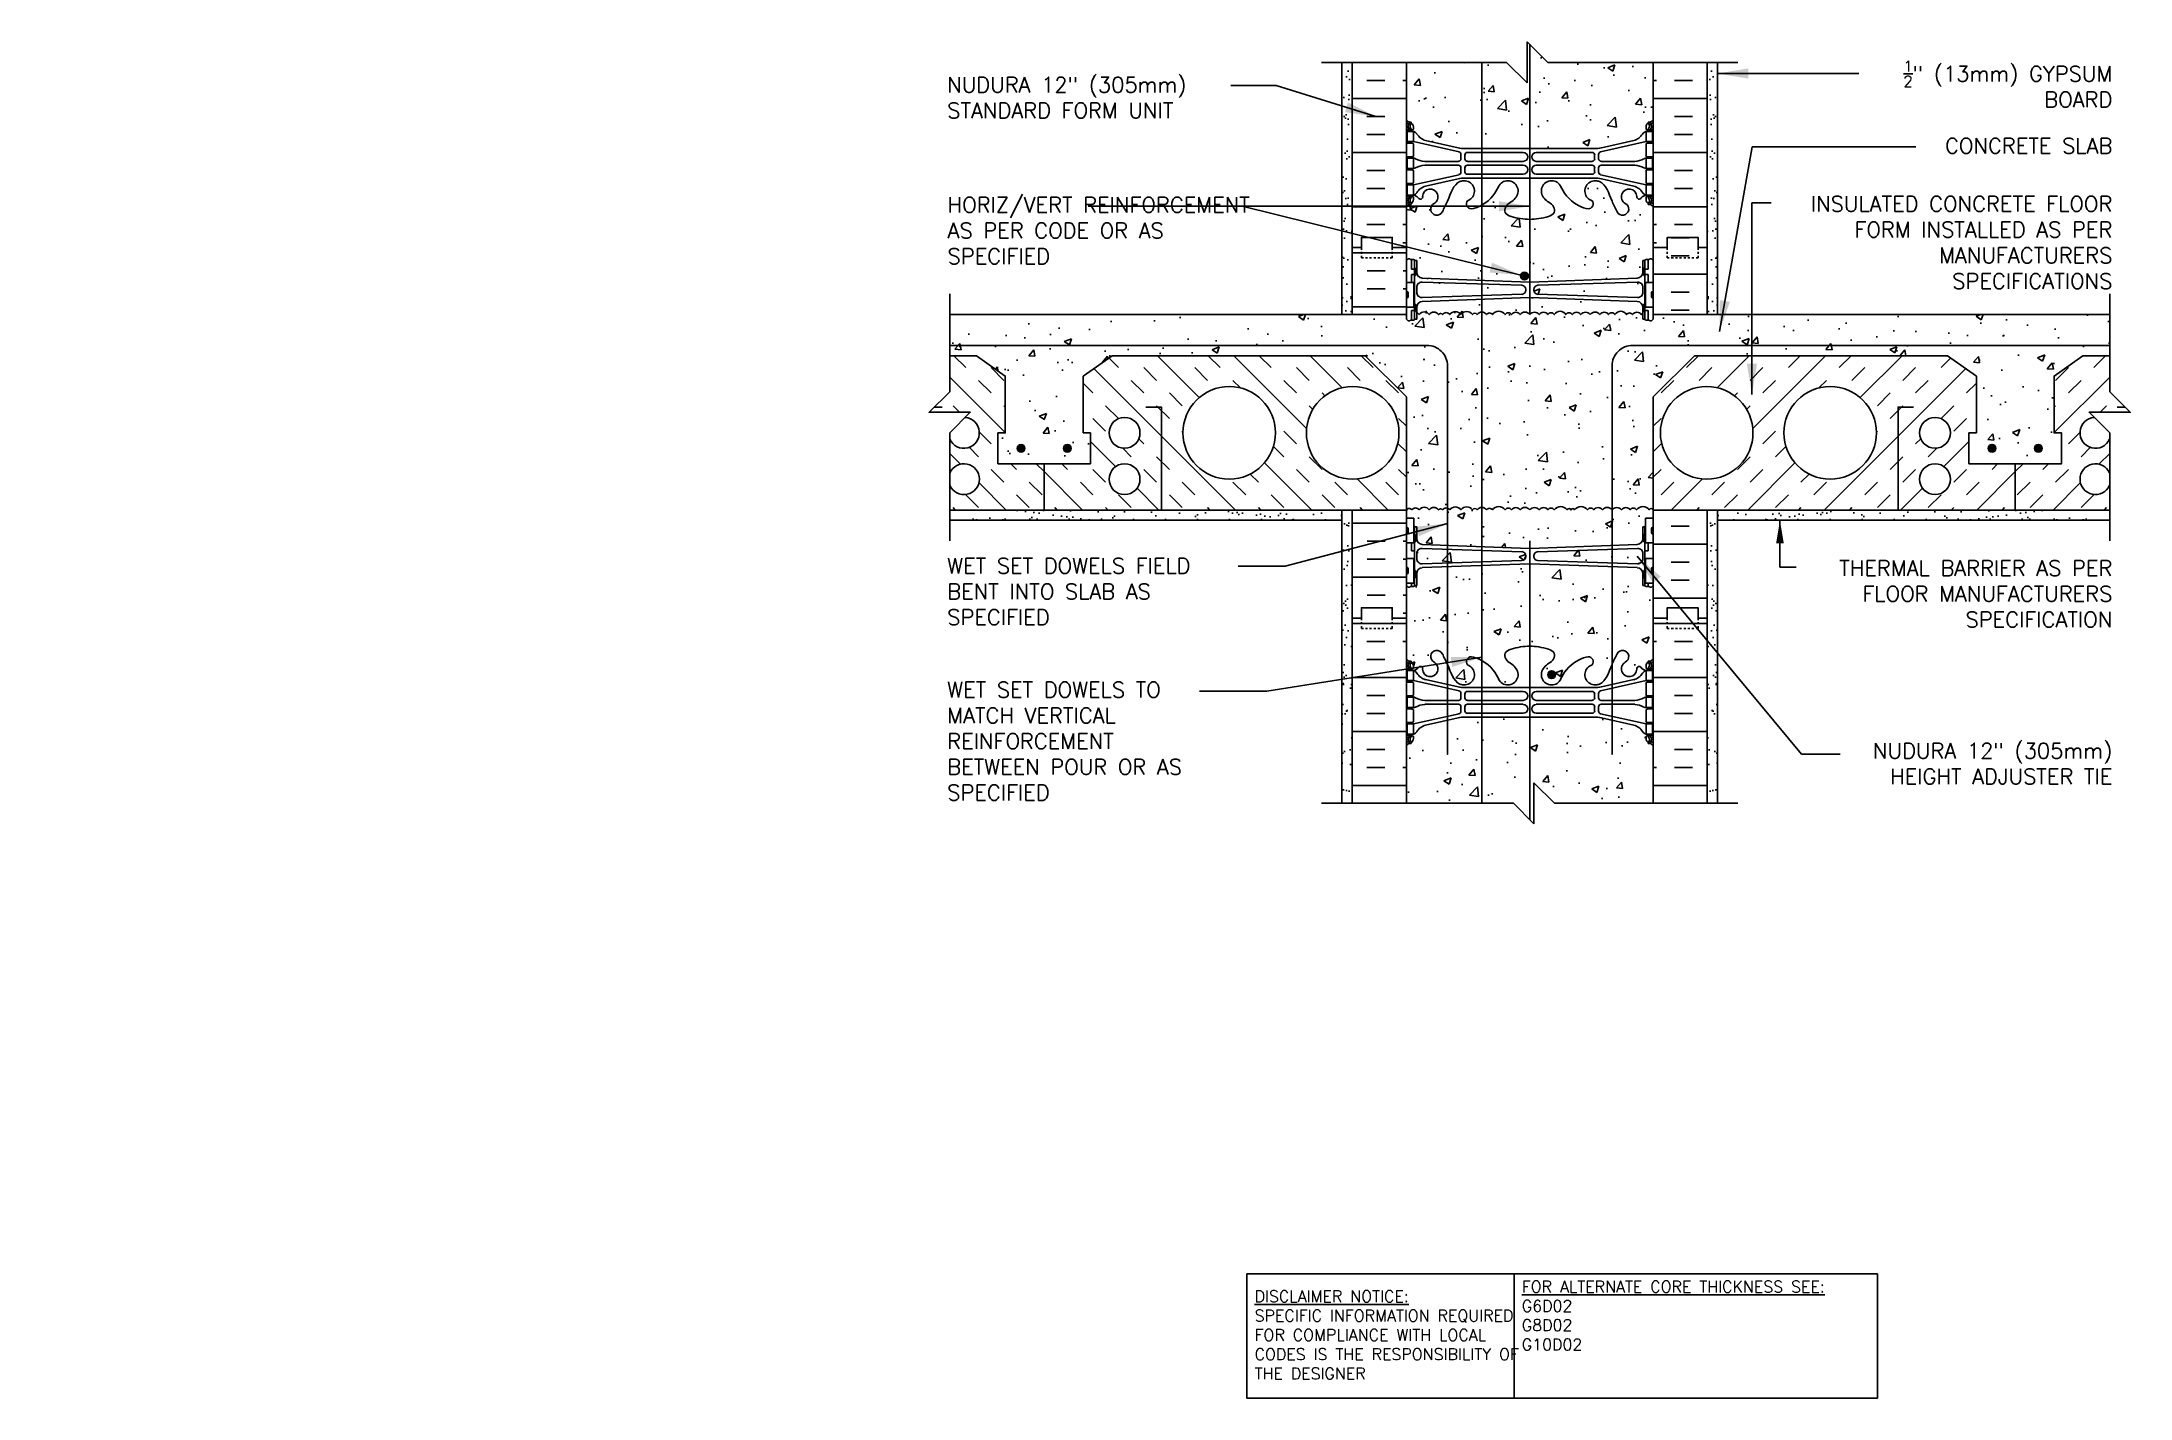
# Model space of a CAD drawing. Header units: inches. Extents: x 191 to 292, y 32 to 98.
import ezdxf

# ---------------------------------------------------------------- set-up
doc = ezdxf.new("R2010")
doc.units = ezdxf.units.IN
doc.header["$LTSCALE"] = 0.5
doc.header["$MEASUREMENT"] = 0
doc.linetypes.add('DASHED2', pattern=[0.375, 0.25, -0.125])
for name, color, linetype in [('HATCH', 12, 'Continuous'), ('line25', 2, 'Continuous'), ('LINE3', 3, 'Continuous'), ('LINE50', 5, 'Continuous'), ('LINE9', 9, 'Continuous'), ('TEXT', 4, 'Continuous'), ('Web_Edge', 9, 'Continuous')]:
    doc.layers.add(name, color=color, linetype=linetype)
doc.styles.add('DIM', font='romans.shx', dxfattribs={"width": 0.7})
doc.styles.add('ROMANS', font='romans.shx', dxfattribs={"height": 0.75})
doc.styles.get("Standard").update_dxf_attribs({"font": 'romans.shx', "height": 0.75})
doc.linetypes.add('STEEL', pattern='A,0.5,-0.2,["X",Standard,S=0.1,R=0,X=-0.1,Y=-0.05],-0.1', length=0.8)
doc.dimstyles.new('ext_12', dxfattribs={"dimscale": 12, "dimtxt": 0.09375, "dimasz": 0.09375, "dimexe": 0.09375, "dimexo": 0.0625, "dimgap": 0.0625, "dimtad": 1, "dimdec": 1, "dimzin": 2, "dimdsep": 46, "dimlunit": 4, "dimtxsty": 'DIM', "dimcen": 0.09, "dimdle": 0.09375, "dimclrt": 4, "dimadec": 0, "dimazin": 0, "dimtfac": 1, "dimtdec": 1, "dimtmove": 2, "dimatfit": 3, "dimfxl": 1, "dimfrac": 2, "dimtolj": 1, "dimtzin": 0, "dimarcsym": 0})
doc.dimstyles.new('ext_8', dxfattribs={"dimscale": 8, "dimtxt": 0.09375, "dimasz": 0.09375, "dimexe": 0.09375, "dimexo": 0.0625, "dimgap": 0.0625, "dimtad": 1, "dimdec": 1, "dimzin": 3, "dimdsep": 46, "dimlunit": 4, "dimtxsty": 'DIM', "dimcen": 0.09, "dimdle": 0.09375, "dimclrt": 4, "dimadec": 0, "dimazin": 0, "dimtfac": 1, "dimtdec": 1, "dimtmove": 2, "dimatfit": 3, "dimfxl": 1, "dimfrac": 2, "dimtolj": 1, "dimtzin": 0, "dimarcsym": 0})
pattern_1 = [(37.5, (74.0137, -57.6878), (-0.0314967, 0.963412), [0, -0.76, 0, -0.85, 0, -0.8125]), (7.5, (74.0137, -57.6878), (0.8848884, 1.411073), [0, -0.41, 0, -0.685, 0, -0.2625]), (327.5, (73.3987, -57.6878), (1.557071, 0.0028295), [0, -0.25, 0, -0.9, 0, -1.175]), (317.5, (73.3987, -57.6878), (1.503063, 0.438838), [0, -0.125, 0, -0.59, 0, -0.675])]
pattern_2 = [(50, (7.589, 2.2563), (3.5863, -0.31376), [0.375, -4.125]), (355, (7.589, 2.2563), (-0.693757, 3.76096), [0.3, -3.3]), (100.4514, (7.8878, 2.2302), (2.892547, 3.447198), [0.3187, -3.50571]), (46.1842, (7.589, 3.2563), (5.336205, -0.827595), [0.5625, -6.1875]), (96.6356, (8.0336, 3.1874), (4.67331, 4.87059), [0.47805, -5.25856]), (351.1842, (7.589, 3.2563), (4.67331, 4.87059), [0.45, -4.95]), (21, (8.089, 3.0063), (2.984535, -2.013094), [0.375, -4.125]), (326, (8.089, 3.0063), (1.216577, 3.62575), [0.3, -3.3]), (71.4514, (8.3377, 2.8386), (4.201113, 1.612652), [0.3187, -3.50571]), (37.5, (7.589, 2.2563), (0.060799, 1.664469), [0, -3.26, 0, -3.35, 0, -3.3125]), (7.5, (7.589, 2.2563), (1.315348, 1.972059), [0, -1.91, 0, -3.185, 0, -1.2625]), (327.5, (6.474, 2.2563), (2.669112, -0.1127744), [0, -1.25, 0, -3.9, 0, -5.175]), (317.5, (5.974, 2.2563), (2.91593, 0.500525), [0, -1.625, 0, -2.59, 0, -3.675])]
pattern_3 = [(142.5, (452.2792, -57.6878), (0.0314967, 0.963412), [0, -0.76, 0, -0.85, 0, -0.8125]), (172.5, (452.2792, -57.6878), (-0.8848884, 1.411073), [0, -0.41, 0, -0.685, 0, -0.2625]), (212.5, (452.8942, -57.6878), (-1.557071, 0.0028295), [0, -0.25, 0, -0.9, 0, -1.175]), (222.5, (452.8942, -57.6878), (-1.503063, 0.438838), [0, -0.125, 0, -0.59, 0, -0.675])]

msp = doc.modelspace()

# ---------------------------------------------------------------- texts
at = {"layer": 'TEXT', "char_height": 0.75, "style": 'ROMANS'}
for s, insert, width, attachment_point in [('\\A1; {\\H0.7x;\\S1/2;}" (13mm) GYPSUM BOARD', (291.47, 95.92), 12.1742, 6), ('NUDURA 12" (305mm) STANDARD FORM UNIT', (234.83, 95.26), 13.9131, 4), ('\\A1;CONCRETE SLAB', (291.47, 92.92), 12.1742, 6), ('HORIZ/VERT REINFORCEMENT AS PER CODE OR AS SPECIFIED', (234.85, 88.8), 16.2244, 4), ('INSULATED CONCRETE FLOOR FORM INSTALLED AS PER MANUFACTURERS SPECIFICATIONS', (291.47, 88.22), 17.6264, 6), ('WET SET DOWELS FIELD BENT INTO SLAB AS SPECIFIED', (234.83, 71.26), 14.4039, 4), ('THERMAL BARRIER AS PER FLOOR MANUFACTURERS SPECIFICATION', (291.47, 71.15), 17.2466, 6), ('WET SET DOWELS TO MATCH VERTICAL REINFORCEMENT BETWEEN POUR OR AS SPECIFIED', (234.83, 63.99), 13.187, 4), ('NUDURA 12" (305mm) HEIGHT ADJUSTER TIE', (291.47, 62.9), 13.8342, 6)]:
    msp.add_mtext(s, dxfattribs=dict(at, insert=insert, width=width, attachment_point=attachment_point))
at = {"layer": 'TEXT', "char_height": 0.5625, "attachment_point": 4}
for s, insert, width in [('{\\LFOR ALTERNATE CORE THICKNESS SEE:\\P}G6D02\\PG8D02\\PG10D02', (262.76, 36.08), 23.333), ('{\\LDISCLAIMER NOTICE:}\\PSPECIFIC INFORMATION REQUIRED FOR COMPLIANCE WITH LOCAL CODES IS THE RESPONSIBILITY OF THE DESIGNER', (249.77, 35.14), 14.0024)]:
    msp.add_mtext(s, dxfattribs=dict(at, insert=insert, width=width))

# ---------------------------------------------------------------- hatches: boundary and pattern name
at = {"layer": 'HATCH'}
h = msp.add_hatch(dxfattribs=at)
h.set_pattern_fill('AR-CONC', color=256, scale=0.5)
h.set_pattern_definition([(50, (0, 0), (3.5863, -0.31376), [0.375, -4.125]), (355, (0, 0), (-0.693757, 3.76096), [0.3, -3.3]), (100.4514, (0.299, -0.026), (2.892544, 3.4472), [0.3187, -3.50571]), (46.1842, (0, 1), (5.336207, -0.827596), [0.5625, -6.1875]), (96.6356, (0.4447, 0.931), (4.67331, 4.87059), [0.47805, -5.25857]), (351.1842, (0, 1), (4.67331, 4.87059), [0.45, -4.95]), (21, (0.5, 0.75), (2.984535, -2.013094), [0.375, -4.125]), (326, (0.5, 0.75), (1.216577, 3.62575), [0.3, -3.3]), (71.4514, (0.7487, 0.5822), (4.20111, 1.612656), [0.3187, -3.50571]), (37.5, (0, 0), (0.0607993, 1.6644693), [0, -3.26, 0, -3.35, 0, -3.3125]), (7.5, (0, 0), (1.315348, 1.972059), [0, -1.91, 0, -3.185, 0, -1.2625]), (327.5, (-1.115, 0), (2.669112, -0.1127744), [0, -1.25, 0, -3.9, 0, -5.175]), (317.5, (-1.615, 0), (2.91593, 0.500525), [0, -1.625, 0, -2.59, 0, -3.675])])
h.paths.add_polyline_path([(268.65, 74.4), (268.75, 74.4, -0.327813), (268.78, 74.45), (268.78, 74.82), (269.15, 74.82), (269.15, 75.22, 0.715411), (268.96, 75.23, 0.520567), (268.34, 75.23, 0.520567), (268.03, 75.23, 0.520567), (267.61, 75.23, 0.48966), (267.15, 75.23, 0.48966), (266.68, 75.23, 0.520567), (266.26, 75.23, 0.520567), (265.95, 75.23, 0.520567), (265.33, 75.23, 0.715411), (265.15, 75.22, 0.715411), (264.96, 75.23, 0.520567), (264.34, 75.23, 0.520567), (264.03, 75.23, 0.520567), (263.61, 75.23, 0.48966), (263.15, 75.23, 0.48966), (262.68, 75.23, 0.520567), (262.26, 75.23, 0.520567), (261.95, 75.23, 0.520567), (261.33, 75.23, 0.520567), (261.04, 75.23, 0.520567), (260.59, 75.23, 0.520567), (260.36, 75.23, 0.520567), (259.8, 75.23, 0.520567), (259.26, 75.23, 0.520567), (258.91, 75.23, 0.520567), (258.71, 75.23, 0.520567), (258.26, 75.23, 0.520567), (257.77, 75.23, 0.520567), (257.41, 75.23, 0.540212), (257.15, 75.23), (257.15, 74.82), (257.51, 74.82), (257.51, 74.45, -0.327813), (257.55, 74.4), (257.65, 74.4), (257.65, 73.84, 0.390098), (257.92, 73.54), (263.13, 73.35, 0.020761), (263.15, 73.35, 0.020761), (263.16, 73.35), (268.37, 73.54, 0.390098), (268.65, 73.84)])
edge = h.paths.add_edge_path()
edge.add_line((269.15, 71.56), (269.07, 71.48))
edge.add_line((269.07, 71.48), (268.98, 71.48))
edge.add_line((268.98, 71.48), (268.95, 71.51))
edge.add_line((268.95, 71.51), (268.8, 71.51))
edge.add_arc((268.8, 71.56), 0.05, 180, 270, ccw=False)
edge.add_line((268.75, 71.56), (268.65, 71.56))
edge.add_line((268.65, 71.56), (268.65, 72.12))
edge.add_arc((268.35, 72.12), 0.3, 0, 85.2426)
edge.add_line((268.37, 72.42), (263.16, 72.6))
edge.add_arc((263.15, 72.4), 0.2, 85.2426, 90)
edge.add_arc((263.15, 72.4), 0.2, 90, 94.7574)
edge.add_line((263.13, 72.6), (257.92, 72.42))
edge.add_arc((257.95, 72.12), 0.3, 94.7574, 180)
edge.add_line((257.65, 72.12), (257.65, 71.56))
edge.add_line((257.65, 71.56), (257.55, 71.56))
edge.add_arc((257.5, 71.56), 0.05, -90, 0, ccw=False)
edge.add_line((257.5, 71.51), (257.35, 71.51))
edge.add_line((257.35, 71.51), (257.32, 71.48))
edge.add_line((257.32, 71.48), (257.23, 71.48))
edge.add_line((257.23, 71.48), (257.15, 71.56))
edge.add_line((257.15, 71.56), (257.15, 69.97))
edge.add_line((257.15, 69.97), (257.15, 67.97))
edge.add_arc((257.49, 68.33), 0.5, 226.2109, 246.4218)
edge.add_line((257.29, 67.87), (257.38, 67.87))
edge.add_line((257.38, 67.87), (257.38, 67.83))
edge.add_arc((257.24, 67.63), 0.25, 0, 55.9442, ccw=False)
edge.add_line((257.49, 67.63), (257.49, 67.56))
edge.add_arc((257.43, 67.56), 0.0625, -90, 0, ccw=False)
edge.add_line((257.43, 67.5), (257.38, 67.5))
edge.add_line((257.38, 67.5), (257.38, 67.43))
edge.add_line((257.38, 67.43), (257.49, 67.43))
edge.add_arc((257.45, 67.78), 0.352, 276.1291, 321.5331)
edge.add_arc((257.83, 67.51), 0.113, -12.1844, 154.0569, ccw=False)
edge.add_arc((258.31, 67.5), 0.375, 182.9237, 419.8675)
edge.add_arc((258.63, 68.1), 0.3, 27.597, 243.9425, ccw=False)
edge.add_spline(control_points=[(258.9, 68.23), (258.98, 68.07), (259.24, 67.58), (259.43, 66.9), (259.76, 66.77)], knot_values=[0, 0, 0, 0, 0.579211, 1.703896, 1.703896, 1.703896, 1.703896], degree=3, periodic=0)
edge.add_spline(control_points=[(259.76, 66.77), (259.81, 66.75), (259.86, 66.73), (259.92, 66.73)], knot_values=[1.703896, 1.703896, 1.703896, 1.703896, 1.875321, 1.875321, 1.875321, 1.875321], degree=3, periodic=0)
edge.add_arc((259.96, 67.22), 0.5, 265.2926, 431.7937)
edge.add_arc((260.31, 67.85), 0.242, 90, 218.2327, ccw=False)
edge.add_spline(control_points=[(260.31, 68.09), (260.43, 68.09), (261.25, 67.74), (261.49, 67.29), (261.63, 67.01)], knot_values=[0.038125, 0.038125, 0.038125, 0.038125, 0.320663, 1.237398, 1.237398, 1.237398, 1.237398], degree=3, periodic=0)
edge.add_arc((262.08, 67.22), 0.5, 204.819, 404.1875)
edge.add_spline(control_points=[(262.44, 67.57), (262.33, 67.74), (261.97, 67.83), (261.9, 68.32), (262.45, 68.56), (262.85, 68.59), (263.15, 68.61)], knot_values=[0.229407, 0.229407, 0.229407, 0.229407, 0.844432, 1.128849, 1.464331, 2.389004, 2.389004, 2.389004, 2.389004], degree=3, periodic=0)
edge.add_spline(control_points=[(263.15, 68.61), (263.44, 68.59), (263.85, 68.56), (264.39, 68.32), (264.32, 67.83), (263.96, 67.74), (263.85, 67.57)], knot_values=[0.229407, 0.229407, 0.229407, 0.229407, 1.15408, 1.489562, 1.773979, 2.389004, 2.389004, 2.389004, 2.389004], degree=3, periodic=0)
edge.add_arc((264.21, 67.22), 0.5, 135.8125, 335.181)
edge.add_spline(control_points=[(264.66, 67.01), (264.8, 67.29), (265.05, 67.74), (265.87, 68.09), (265.99, 68.09)], knot_values=[0.038125, 0.038125, 0.038125, 0.038125, 0.95486, 1.237398, 1.237398, 1.237398, 1.237398], degree=3, periodic=0)
edge.add_arc((265.99, 67.85), 0.242, -38.2327, 90, ccw=False)
edge.add_arc((266.33, 67.22), 0.5, 108.2063, 274.7074)
edge.add_spline(control_points=[(266.37, 66.73), (266.43, 66.73), (266.49, 66.75), (266.54, 66.77)], knot_values=[1.703896, 1.703896, 1.703896, 1.703896, 1.875321, 1.875321, 1.875321, 1.875321], degree=3, periodic=0)
edge.add_spline(control_points=[(266.54, 66.77), (266.86, 66.9), (267.06, 67.58), (267.31, 68.07), (267.39, 68.23)], knot_values=[0, 0, 0, 0, 1.124685, 1.703896, 1.703896, 1.703896, 1.703896], degree=3, periodic=0)
edge.add_arc((267.66, 68.1), 0.3, -63.9425, 153.0128, ccw=False)
edge.add_arc((267.98, 67.5), 0.375, 120.1325, 357.0763)
edge.add_arc((268.47, 67.51), 0.113, 25.9431, 192.1844, ccw=False)
edge.add_arc((268.84, 67.78), 0.352, 218.4669, 263.8709)
edge.add_line((268.81, 67.43), (268.91, 67.43))
edge.add_line((268.91, 67.43), (268.91, 67.5))
edge.add_line((268.91, 67.5), (268.86, 67.5))
edge.add_arc((268.86, 67.56), 0.0625, 180, 270, ccw=False)
edge.add_line((268.8, 67.56), (268.8, 67.63))
edge.add_arc((269.05, 67.63), 0.25, 124.0558, 180, ccw=False)
edge.add_line((268.91, 67.83), (268.91, 67.87))
edge.add_line((268.91, 67.87), (269, 67.87))
edge.add_arc((268.8, 68.33), 0.5, 293.5782, 313.7891)
edge.add_line((269.15, 67.97), (269.15, 69.97))
edge.add_line((269.15, 69.97), (269.15, 71.56))
h.paths.add_polyline_path([(269.15, 63.78, 0.088416), (269, 63.88), (268.91, 63.88), (268.91, 63.92, -0.249069), (268.8, 64.13), (268.8, 64.19, -0.414214), (268.86, 64.26), (268.91, 64.26), (268.91, 64.33), (268.81, 64.33, -0.168672), (268.62, 64.48, 0.17445), (268.21, 64.77), (266.63, 65.12, 0.054974), (266.3, 65.16), (263.15, 65.16), (259.99, 65.16, 0.054974), (259.66, 65.12), (258.08, 64.77, 0.17445), (257.67, 64.48, -0.168672), (257.49, 64.33), (257.38, 64.33), (257.38, 64.26), (257.43, 64.26, -0.414214), (257.49, 64.19), (257.49, 64.13, -0.249069), (257.38, 63.92), (257.38, 63.88), (257.29, 63.88, 0.088416), (257.15, 63.78), (257.15, 60.97), (262.35, 60.97), (263.35, 59.97), (263.35, 61.97), (264.35, 60.97), (269.15, 60.97)])
h.paths.add_polyline_path([(269.15, 80.72), (271.15, 82.72), (283.46, 82.72), (284.86, 81.73), (284.86, 78.97), (284.5, 78.97), (284.5, 77.47), (286.75, 77.47), (289, 77.47), (289, 78.97), (288.63, 78.97), (288.64, 78.98), (288.64, 81.73), (290.04, 82.72), (291.34, 82.72), (291.34, 84.72), (269.15, 84.72), (269.15, 84.5), (269.07, 84.42), (268.98, 84.42), (268.95, 84.45), (268.8, 84.45, -0.414214), (268.75, 84.5), (268.65, 84.5), (268.65, 84.78, 0.056647), (268.57, 84.72, 0.520567), (268.15, 84.72, 0.520567), (267.85, 84.72, 0.224697), (267.57, 84.88, 0.224697), (267.29, 84.72, 0.520567), (266.98, 84.72, 0.520567), (266.56, 84.72, 0.48966), (266.09, 84.72, 0.48966), (265.63, 84.72, 0.520567), (265.21, 84.72, 0.520567), (264.9, 84.72, 0.224697), (264.62, 84.88, 0.224697), (264.34, 84.72, 0.520567), (264.03, 84.72, 0.520567), (263.61, 84.72, 0.48966), (263.15, 84.72, 0.48966), (262.68, 84.72, 0.520567), (262.26, 84.72, 0.520567), (261.95, 84.72, 0.520567), (261.33, 84.72, 0.520567), (261.04, 84.72, 0.520567), (260.59, 84.72, 0.520567), (260.36, 84.72, 0.520567), (259.8, 84.72, 0.520567), (259.26, 84.72, 0.520567), (258.91, 84.72, 0.520567), (258.71, 84.72, 0.520567), (258.26, 84.72, 0.520567), (257.77, 84.72, 0.174031), (257.65, 84.81), (257.65, 84.5), (257.55, 84.5, -0.414214), (257.5, 84.45), (257.35, 84.45), (257.32, 84.42), (257.23, 84.42), (257.15, 84.5), (257.15, 84.72), (234.95, 84.72), (234.95, 82.72), (236.25, 82.72), (237.65, 81.73), (237.65, 78.97), (237.29, 78.97), (237.29, 77.47), (239.54, 77.47), (241.79, 77.47), (241.79, 78.97), (241.43, 78.97), (241.43, 81.73), (242.84, 82.72), (255.15, 82.72), (257.15, 80.72), (257.15, 75.23, -0.540212), (257.41, 75.23, -0.520567), (257.77, 75.23, -0.520567), (258.26, 75.23, -0.520567), (258.71, 75.23, -0.520567), (258.91, 75.23, -0.520567), (259.26, 75.23, -0.520567), (259.8, 75.23, -0.520567), (260.36, 75.23, -0.520567), (260.59, 75.23, -0.520567), (261.04, 75.23, -0.520567), (261.33, 75.23, -0.520567), (261.95, 75.23, -0.520567), (262.26, 75.23, -0.520567), (262.68, 75.23, -0.48966), (263.15, 75.23, -0.48966), (263.61, 75.23, -0.520567), (264.03, 75.23, -0.520567), (264.34, 75.23, -0.520567), (264.96, 75.23, -0.715411), (265.15, 75.22, -0.715411), (265.33, 75.23, -0.520567), (265.95, 75.23, -0.520567), (266.26, 75.23, -0.520567), (266.68, 75.23, -0.48966), (267.15, 75.23, -0.48966), (267.61, 75.23, -0.520567), (268.03, 75.23, -0.520567), (268.34, 75.23, -0.520567), (268.96, 75.23, -0.715411), (269.15, 75.22)])
h.paths.add_polyline_path([(269.15, 96.97), (264.02, 96.97), (263.02, 97.97), (263.02, 95.97), (262.02, 96.97), (257.15, 96.97), (257.15, 94.16, 0.088416), (257.29, 94.07), (257.38, 94.07), (257.38, 94.03, -0.249069), (257.49, 93.82), (257.49, 93.75, -0.414214), (257.43, 93.69), (257.38, 93.69), (257.38, 93.62), (257.49, 93.62, -0.168672), (257.67, 93.47, 0.17445), (258.08, 93.17), (259.66, 92.82, 0.054974), (259.99, 92.78), (263.15, 92.78), (266.3, 92.78, 0.054974), (266.63, 92.82), (268.21, 93.17, 0.17445), (268.62, 93.47, -0.168672), (268.81, 93.62), (268.91, 93.62), (268.91, 93.69), (268.86, 93.69, -0.414214), (268.8, 93.75), (268.8, 93.82, -0.249069), (268.91, 94.03), (268.91, 94.07), (269, 94.07, 0.088416), (269.15, 94.16)])
edge = h.paths.add_edge_path()
edge.add_line((269.15, 87.97), (269.15, 89.97))
edge.add_arc((268.8, 89.61), 0.5, 46.2109, 66.4218)
edge.add_line((269, 90.07), (268.91, 90.07))
edge.add_line((268.91, 90.07), (268.91, 90.11))
edge.add_arc((269.05, 90.32), 0.25, 180, 235.9442, ccw=False)
edge.add_line((268.8, 90.32), (268.8, 90.39))
edge.add_arc((268.86, 90.39), 0.0625, 90, 180, ccw=False)
edge.add_line((268.86, 90.45), (268.91, 90.45))
edge.add_line((268.91, 90.45), (268.91, 90.52))
edge.add_line((268.91, 90.52), (268.81, 90.52))
edge.add_arc((268.84, 90.17), 0.352, 96.1291, 141.5331)
edge.add_arc((268.47, 90.44), 0.113, 167.8156, 334.0569, ccw=False)
edge.add_arc((267.98, 90.44), 0.375, 2.9237, 239.8675)
edge.add_arc((267.66, 89.85), 0.3, -152.403, 63.9425, ccw=False)
edge.add_spline(control_points=[(267.39, 89.71), (267.31, 89.88), (267.06, 90.37), (266.86, 91.05), (266.54, 91.18)], knot_values=[0, 0, 0, 0, 0.579211, 1.703896, 1.703896, 1.703896, 1.703896], degree=3, periodic=0)
edge.add_spline(control_points=[(266.54, 91.18), (266.49, 91.2), (266.43, 91.21), (266.37, 91.22)], knot_values=[1.703896, 1.703896, 1.703896, 1.703896, 1.875321, 1.875321, 1.875321, 1.875321], degree=3, periodic=0)
edge.add_arc((266.33, 90.72), 0.5, 85.2926, 251.7937)
edge.add_arc((265.99, 90.1), 0.242, -90, 38.2327, ccw=False)
edge.add_spline(control_points=[(265.99, 89.85), (265.87, 89.85), (265.05, 90.2), (264.8, 90.65), (264.66, 90.93)], knot_values=[0.038125, 0.038125, 0.038125, 0.038125, 0.320663, 1.237398, 1.237398, 1.237398, 1.237398], degree=3, periodic=0)
edge.add_arc((264.21, 90.72), 0.5, 24.819, 224.1875)
edge.add_spline(control_points=[(263.85, 90.37), (263.96, 90.21), (264.32, 90.12), (264.39, 89.62), (263.85, 89.39), (263.44, 89.36), (263.15, 89.34)], knot_values=[0.229407, 0.229407, 0.229407, 0.229407, 0.844432, 1.128849, 1.464331, 2.389004, 2.389004, 2.389004, 2.389004], degree=3, periodic=0)
edge.add_spline(control_points=[(263.15, 89.34), (262.85, 89.36), (262.45, 89.39), (261.9, 89.62), (261.97, 90.12), (262.33, 90.21), (262.44, 90.37)], knot_values=[0.229407, 0.229407, 0.229407, 0.229407, 1.15408, 1.489562, 1.773979, 2.389004, 2.389004, 2.389004, 2.389004], degree=3, periodic=0)
edge.add_arc((262.08, 90.72), 0.5, 315.8125, 515.181)
edge.add_spline(control_points=[(261.63, 90.93), (261.49, 90.65), (261.25, 90.2), (260.43, 89.85), (260.31, 89.85)], knot_values=[0.038125, 0.038125, 0.038125, 0.038125, 0.95486, 1.237398, 1.237398, 1.237398, 1.237398], degree=3, periodic=0)
edge.add_arc((260.31, 90.1), 0.242, 141.7673, 270, ccw=False)
edge.add_arc((259.96, 90.72), 0.5, 288.2063, 454.7074)
edge.add_spline(control_points=[(259.92, 91.22), (259.86, 91.21), (259.81, 91.2), (259.76, 91.18)], knot_values=[1.703896, 1.703896, 1.703896, 1.703896, 1.875321, 1.875321, 1.875321, 1.875321], degree=3, periodic=0)
edge.add_spline(control_points=[(259.76, 91.18), (259.43, 91.05), (259.24, 90.37), (258.98, 89.88), (258.9, 89.71)], knot_values=[0, 0, 0, 0, 1.124685, 1.703896, 1.703896, 1.703896, 1.703896], degree=3, periodic=0)
edge.add_arc((258.63, 89.85), 0.3, 116.0575, 333.0128, ccw=False)
edge.add_arc((258.31, 90.44), 0.375, 300.1325, 537.0763)
edge.add_arc((257.83, 90.44), 0.113, -154.0569, 12.1844, ccw=False)
edge.add_arc((257.45, 90.17), 0.352, 38.4669, 83.8709)
edge.add_line((257.49, 90.52), (257.38, 90.52))
edge.add_line((257.38, 90.52), (257.38, 90.45))
edge.add_line((257.38, 90.45), (257.43, 90.45))
edge.add_arc((257.43, 90.39), 0.0625, 0, 90, ccw=False)
edge.add_line((257.49, 90.39), (257.49, 90.32))
edge.add_arc((257.24, 90.32), 0.25, 304.0558, 360, ccw=False)
edge.add_line((257.38, 90.11), (257.38, 90.07))
edge.add_line((257.38, 90.07), (257.29, 90.07))
edge.add_arc((257.49, 89.61), 0.5, 113.5782, 133.7891)
edge.add_line((257.15, 89.97), (257.15, 87.97))
edge.add_line((257.15, 87.97), (257.15, 87.34))
edge.add_line((257.15, 87.34), (257.23, 87.42))
edge.add_line((257.23, 87.42), (257.32, 87.42))
edge.add_line((257.32, 87.42), (257.35, 87.39))
edge.add_line((257.35, 87.39), (257.5, 87.39))
edge.add_arc((257.5, 87.34), 0.05, 0, 90, ccw=False)
edge.add_line((257.55, 87.34), (257.65, 87.34))
edge.add_line((257.65, 87.34), (257.65, 86.78))
edge.add_arc((257.95, 86.78), 0.3, 180, 265.2426)
edge.add_line((257.92, 86.48), (263.13, 86.3))
edge.add_arc((263.15, 86.5), 0.2, 265.2426, 270)
edge.add_arc((263.15, 86.5), 0.2, 270, 274.7574)
edge.add_line((263.16, 86.3), (268.37, 86.48))
edge.add_arc((268.35, 86.78), 0.3, 274.7574, 360)
edge.add_line((268.65, 86.78), (268.65, 87.34))
edge.add_line((268.65, 87.34), (268.75, 87.34))
edge.add_arc((268.8, 87.34), 0.05, 90, 180, ccw=False)
edge.add_line((268.8, 87.39), (268.95, 87.39))
edge.add_line((268.95, 87.39), (268.98, 87.42))
edge.add_line((268.98, 87.42), (269.07, 87.42))
edge.add_line((269.07, 87.42), (269.15, 87.34))
edge.add_line((269.15, 87.34), (269.15, 87.97))
h.paths.add_polyline_path([(268.37, 85.36), (263.16, 85.55, 0.020761), (263.15, 85.55, 0.020761), (263.13, 85.55), (257.92, 85.36, 0.390098), (257.65, 85.06), (257.65, 84.81, -0.174031), (257.77, 84.72, -0.520567), (258.26, 84.72, -0.520567), (258.71, 84.72, -0.520567), (258.91, 84.72, -0.520567), (259.26, 84.72, -0.520567), (259.8, 84.72, -0.520567), (260.36, 84.72, -0.520567), (260.59, 84.72, -0.520567), (261.04, 84.72, -0.520567), (261.33, 84.72, -0.520567), (261.95, 84.72, -0.520567), (262.26, 84.72, -0.520567), (262.68, 84.72, -0.48966), (263.15, 84.72, -0.48966), (263.61, 84.72, -0.520567), (264.03, 84.72, -0.520567), (264.34, 84.72, -0.224697), (264.62, 84.88, -0.224697), (264.9, 84.72, -0.520567), (265.21, 84.72, -0.520567), (265.63, 84.72, -0.48966), (266.09, 84.72, -0.48966), (266.56, 84.72, -0.520567), (266.98, 84.72, -0.520567), (267.29, 84.72, -0.224697), (267.57, 84.88, -0.224697), (267.85, 84.72, -0.520567), (268.15, 84.72, -0.520567), (268.57, 84.72, -0.056647), (268.65, 84.78), (268.65, 85.06, 0.390098)])
h.paths.add_polyline_path([(262.95, 85.9), (262.95, 85.94, 0.390098), (262.76, 86.14), (257.91, 86.29, 0.425773), (257.65, 86.04), (257.65, 85.8, 0.425773), (257.91, 85.55), (262.76, 85.71, 0.390098)])
h.paths.add_polyline_path([(268.65, 86.04, 0.425773), (268.39, 86.29), (263.53, 86.14, 0.390098), (263.35, 85.94), (263.35, 85.9, 0.390098), (263.53, 85.71), (268.39, 85.55, 0.425773), (268.65, 85.8)])
h.paths.add_polyline_path([(268.65, 73.1, 0.425773), (268.39, 73.35), (263.53, 73.19, 0.390098), (263.35, 73), (263.35, 72.96, 0.390098), (263.53, 72.76), (268.39, 72.61, 0.425773), (268.65, 72.86)])
h.paths.add_polyline_path([(262.95, 73, 0.390098), (262.76, 73.19), (257.91, 73.35, 0.425773), (257.65, 73.1), (257.65, 72.86, 0.425773), (257.91, 72.61), (262.76, 72.76, 0.390098), (262.95, 72.96)])
h = msp.add_hatch(dxfattribs=at)
h.set_pattern_fill('AR-SAND', color=256, scale=0.5, style=0)
h.set_pattern_definition(pattern_3)
h.paths.add_polyline_path([(254.02, 96.97), (254.52, 96.97), (254.52, 87.97), (254.52, 84.72), (254.02, 84.72)])
h = msp.add_hatch(dxfattribs=at)
h.set_pattern_fill('AR-SAND', color=256, scale=0.5, style=0)
h.set_pattern_definition(pattern_1)
h.paths.add_polyline_path([(272.27, 96.97), (271.77, 96.97), (271.77, 87.97), (271.77, 84.72), (272.27, 84.72)])
h = msp.add_hatch(dxfattribs=at)
h.set_pattern_fill('INSUL', color=256, scale=7, style=0)
h.set_pattern_definition([(0, (-2669.015, -327.0375), (0, 2.625), []), (0, (-2669.015, -326.1625), (0, 2.625), [0.875, -0.875]), (0, (-2669.015, -325.2875), (0, 2.625), [0.875, -0.875])])
h.paths.add_polyline_path([(257.15, 75.22), (254.52, 75.22), (254.52, 69.97), (254.96, 69.97), (254.96, 70.47), (256.46, 70.47), (256.46, 69.97), (257.15, 69.97)])
h.paths.add_polyline_path([(254.52, 84.72), (257.15, 84.72), (257.15, 87.97), (256.46, 87.97), (256.46, 88.47), (254.96, 88.47), (254.96, 87.97), (254.52, 87.97)])
h = msp.add_hatch(dxfattribs=at)
h.set_pattern_fill('INSUL', color=256, scale=7, style=0)
h.set_pattern_definition([(0, (74.0137, -57.6878), (0, 2.625), []), (0, (74.0137, -56.8128), (0, 2.625), [0.875, -0.875]), (0, (74.0137, -55.9378), (0, 2.625), [0.875, -0.875])])
h.paths.add_polyline_path([(271.77, 87.97), (271.33, 87.97), (271.33, 88.47), (269.83, 88.47), (269.83, 87.97), (269.15, 87.97), (269.15, 84.72), (271.77, 84.72)])
h.paths.add_polyline_path([(271.77, 75.22), (269.15, 75.22), (269.15, 69.97), (269.83, 69.97), (269.83, 70.47), (271.33, 70.47), (271.33, 69.97), (271.77, 69.97)])
h = msp.add_hatch(dxfattribs=at)
h.set_pattern_fill('AR-CONC', color=256, scale=0.5, style=0)
h.set_pattern_definition(pattern_2)
h.paths.add_polyline_path([(260.82, 85.46), (257.92, 85.36, 0.390098), (257.65, 85.06), (257.65, 84.81, -0.174031), (257.77, 84.72, -0.520567), (258.26, 84.72, -0.520567), (258.71, 84.72, -0.520567), (258.91, 84.72, -0.520567), (259.26, 84.72, -0.520567), (259.8, 84.72, -0.520567), (260.36, 84.72, -0.520567), (260.59, 84.72, -0.251472), (260.82, 84.84)])
h = msp.add_hatch(dxfattribs=at)
h.set_pattern_fill('AR-CONC', color=256, scale=0.5, style=0)
h.paths.add_polyline_path([(191.41, 84.51), (190.81, 84.23, 1.638255)])
h = msp.add_hatch(dxfattribs=at)
h.set_pattern_fill('AR-SAND', color=256, scale=0.5, style=0)
h.set_pattern_definition([(142.5, (457.0826, 1.0838), (0.0314967, 0.963412), [0, -0.76, 0, -0.85, 0, -0.8125]), (172.5, (457.0826, 1.0838), (-0.8848884, 1.411073), [0, -0.41, 0, -0.685, 0, -0.2625]), (212.5, (457.6976, 1.0838), (-1.557071, 0.0028295), [0, -0.25, 0, -0.9, 0, -1.175]), (222.5, (457.6976, 1.0838), (-1.503063, 0.438838), [0, -0.125, 0, -0.59, 0, -0.675])])
h.paths.add_polyline_path([(239.54, 75.22), (234.95, 75.22), (234.95, 74.72), (254.02, 74.72), (254.02, 75.22)])
h = msp.add_hatch(dxfattribs=at)
h.set_pattern_fill('AR-SAND', color=256, scale=0.5, style=0)
h.set_pattern_definition(pattern_3)
h.paths.add_polyline_path([(254.02, 75.22), (254.52, 75.22), (254.52, 69.97), (254.52, 60.97), (254.02, 60.97)])
h = msp.add_hatch(dxfattribs=at)
h.set_pattern_fill('AR-SAND', color=256, scale=0.5, style=0)
h.set_pattern_definition(pattern_1)
h.paths.add_polyline_path([(272.27, 75.22), (271.77, 75.22), (271.77, 69.97), (271.77, 60.97), (272.27, 60.97)])
h = msp.add_hatch(dxfattribs=at)
h.set_pattern_fill('AR-SAND', color=256, scale=0.5, style=0)
h.set_pattern_definition([(37.5, (69.2103, 1.0838), (-0.0314967, 0.963412), [0, -0.76, 0, -0.85, 0, -0.8125]), (7.5, (69.2103, 1.0838), (0.8848884, 1.411073), [0, -0.41, 0, -0.685, 0, -0.2625]), (327.5, (68.5953, 1.0838), (1.557071, 0.0028295), [0, -0.25, 0, -0.9, 0, -1.175]), (317.5, (68.5953, 1.0838), (1.503063, 0.438838), [0, -0.125, 0, -0.59, 0, -0.675])])
h.paths.add_polyline_path([(272.27, 75.22), (272.27, 74.72), (291.34, 74.72), (291.34, 75.22), (286.75, 75.22)])
h = msp.add_hatch(dxfattribs=at)
h.set_pattern_fill('AR-CONC', color=256, scale=0.5, style=0)
h.set_pattern_definition(pattern_2)
h.paths.add_polyline_path([(268.65, 73.1, 0.421005), (268.39, 73.35), (265.65, 73.26), (265.65, 72.69), (268.39, 72.61, 0.421005), (268.65, 72.86)])
at = {"layer": 'LINE3'}
for points in [[(263.08, 86.59, 1), (262.7, 86.59, 1)], [(238.61, 78.22, 1), (238.23, 78.22, 1)], [(240.86, 78.22, 1), (240.48, 78.22, 1)], [(285.81, 78.22, 1), (285.44, 78.22, 1)], [(288.06, 78.22, 1), (287.69, 78.22, 1)], [(264.4, 67.22, 1), (264.02, 67.22, 1)]]:
    msp.add_hatch(color=256, dxfattribs=at).paths.add_polyline_path(points)

# ---------------------------------------------------------------- linework, layer by layer
at = {"layer": 'HATCH'}
for p, q in [((255.23, 96.96), (256.11, 96.96)), ((256.98, 96.96), (257.15, 96.96)), ((256.98, 96.96), (257.15, 96.96)), ((269.31, 96.96), (269.15, 96.96)), ((269.31, 96.96), (269.15, 96.96)), ((271.06, 96.96), (270.18, 96.96)), ((255.23, 96.09), (256.11, 96.09)), ((256.98, 96.09), (257.15, 96.09)), ((256.98, 96.09), (257.15, 96.09)), ((269.31, 96.09), (269.15, 96.09)), ((269.31, 96.09), (269.15, 96.09)), ((271.06, 96.09), (270.18, 96.09)), ((254.52, 95.21), (257.15, 95.21)), ((271.77, 95.21), (269.15, 95.21)), ((255.23, 94.34), (256.11, 94.34)), ((255.23, 93.46), (256.11, 93.46)), ((271.06, 94.34), (270.18, 94.34)), ((271.06, 93.46), (270.18, 93.46)), ((254.52, 92.59), (257.15, 92.59)), ((271.77, 92.59), (269.15, 92.59)), ((255.23, 91.71), (256.11, 91.71)), ((271.06, 91.71), (270.18, 91.71)), ((255.23, 90.84), (256.11, 90.84)), ((271.06, 90.84), (270.18, 90.84)), ((254.52, 89.96), (257.15, 89.96)), ((271.77, 89.96), (269.15, 89.96)), ((255.23, 89.09), (256.11, 89.09)), ((256.98, 89.09), (257.15, 89.09)), ((256.98, 89.09), (257.15, 89.09)), ((269.31, 89.09), (269.15, 89.09)), ((269.31, 89.09), (269.15, 89.09)), ((271.06, 89.09), (270.18, 89.09)), ((256.98, 88.21), (257.15, 88.21)), ((256.98, 88.21), (257.15, 88.21)), ((269.31, 88.21), (269.15, 88.21)), ((269.31, 88.21), (269.15, 88.21)), ((235.73, 82.14), (235.15, 82.72)), ((243.15, 82.14), (242.68, 82.61)), ((247.08, 80.69), (245.05, 82.72)), ((248.1, 82.14), (247.52, 82.72)), ((252.3, 79.18), (248.76, 82.72)), ((250.58, 82.14), (250, 82.72)), ((254.03, 81.16), (252.47, 82.72)), ((255.53, 82.14), (254.95, 82.72)), ((270.77, 82.14), (271.35, 82.72)), ((272.26, 81.16), (273.82, 82.72)), ((273.99, 79.18), (277.53, 82.72)), ((275.72, 82.14), (276.3, 82.72)), ((278.19, 82.14), (278.77, 82.72)), ((279.21, 80.69), (281.25, 82.72)), ((283.14, 82.14), (283.61, 82.61)), ((290.57, 82.14), (291.14, 82.72)), ((237.65, 78.98), (234.95, 81.68)), ((236.97, 80.91), (236.35, 81.52)), ((237.58, 81.52), (236.97, 82.14)), ((241.91, 80.91), (241.43, 81.39)), ((248.84, 75.22), (241.96, 82.1)), ((244.39, 80.91), (243.77, 81.52)), ((245.01, 81.52), (244.39, 82.14)), ((247.48, 81.52), (246.86, 82.14)), ((249.09, 81.15), (248.72, 81.52)), ((251.81, 80.91), (251.2, 81.52)), ((252.43, 81.52), (251.81, 82.14)), ((254.91, 81.52), (254.29, 82.14)), ((256.76, 80.91), (256.15, 81.52)), ((269.53, 80.91), (270.15, 81.52)), ((271.38, 81.52), (272, 82.14)), ((273.86, 81.52), (274.48, 82.14)), ((274.48, 80.91), (275.1, 81.52)), ((277.2, 81.15), (277.57, 81.52)), ((277.46, 75.22), (284.34, 82.1)), ((278.81, 81.52), (279.43, 82.14)), ((281.28, 81.52), (281.9, 82.14)), ((281.9, 80.91), (282.52, 81.52)), ((284.38, 80.91), (284.86, 81.39)), ((288.64, 78.98), (291.34, 81.68)), ((288.71, 81.52), (289.33, 82.14)), ((289.33, 80.91), (289.95, 81.52)), ((235.42, 79.97), (235.11, 80.29)), ((237.65, 80.22), (237.58, 80.29)), ((243.15, 79.67), (242.53, 80.29)), ((245.63, 79.67), (245.01, 80.29)), ((246.25, 80.29), (245.63, 80.91)), ((252.6, 80.11), (252.43, 80.29)), ((253.19, 80.77), (253.05, 80.91)), ((273.1, 80.77), (273.24, 80.91)), ((273.69, 80.11), (273.86, 80.29)), ((280.05, 80.29), (280.67, 80.91)), ((280.67, 79.67), (281.28, 80.29)), ((283.14, 79.67), (283.76, 80.29)), ((288.64, 80.22), (288.71, 80.29)), ((290.87, 79.97), (291.18, 80.29)), ((242.53, 79.05), (241.91, 79.67)), ((257.15, 79.29), (256.76, 79.67)), ((269.15, 79.29), (269.53, 79.67)), ((283.76, 79.05), (284.38, 79.67)), ((236.35, 77.81), (235.89, 78.27)), ((236.97, 78.43), (236.39, 79.01)), ((240.8, 78.36), (240.8, 78.36)), ((243.01, 77.33), (241.79, 78.55)), ((243.77, 77.81), (243.36, 78.23)), ((244.39, 78.43), (244.14, 78.68)), ((246.29, 79), (246.25, 79.05)), ((251.2, 77.81), (250.69, 78.31)), ((251.81, 78.43), (251.2, 79.05)), ((257.15, 78.05), (256.73, 78.46)), ((269.15, 78.05), (269.56, 78.46)), ((274.48, 78.43), (275.1, 79.05)), ((275.1, 77.81), (275.6, 78.31)), ((280, 79), (280.05, 79.05)), ((281.9, 78.43), (282.16, 78.68)), ((282.52, 77.81), (282.94, 78.23)), ((283.28, 77.33), (284.5, 78.55)), ((285.49, 78.36), (285.49, 78.36)), ((289.33, 78.43), (289.9, 79.01)), ((289.95, 77.81), (290.4, 78.27)), ((235.47, 77.45), (234.95, 77.97)), ((237.58, 76.57), (236.97, 77.19)), ((238.2, 77.19), (237.92, 77.47)), ((239.54, 77.09), (239.16, 77.47)), ((240.68, 77.19), (240.4, 77.47)), ((242.53, 76.57), (241.91, 77.19)), ((245.01, 76.57), (244.39, 77.19)), ((245.63, 77.19), (245.01, 77.81)), ((252.55, 75.22), (250.26, 77.51)), ((252.43, 76.57), (251.81, 77.19)), ((253.05, 77.19), (252.43, 77.81)), ((257.15, 76.81), (256.76, 77.19)), ((269.15, 76.81), (269.53, 77.19)), ((273.24, 77.19), (273.86, 77.81)), ((273.75, 75.22), (276.04, 77.51)), ((273.86, 76.57), (274.48, 77.19)), ((280.67, 77.19), (281.28, 77.81)), ((281.28, 76.57), (281.9, 77.19)), ((283.76, 76.57), (284.38, 77.19)), ((285.62, 77.19), (285.89, 77.47)), ((286.75, 77.09), (287.13, 77.47)), ((288.09, 77.19), (288.37, 77.47)), ((288.71, 76.57), (289.33, 77.19)), ((290.82, 77.45), (291.34, 77.97)), ((237.7, 75.22), (236.37, 76.55)), ((239.44, 75.96), (238.82, 76.57)), ((241.41, 75.22), (239.54, 77.09)), ((241.91, 75.96), (241.3, 76.57)), ((245.12, 75.22), (244.06, 76.29)), ((246.86, 75.96), (246.25, 76.57)), ((249.34, 75.96), (248.72, 76.57)), ((249.96, 76.57), (249.56, 76.97)), ((254.29, 75.96), (253.67, 76.57)), ((256.26, 75.22), (254.75, 76.73)), ((256.76, 75.96), (256.15, 76.57)), ((269.53, 75.96), (270.15, 76.57)), ((270.03, 75.22), (271.54, 76.73)), ((272, 75.96), (272.62, 76.57)), ((276.33, 76.57), (276.73, 76.97)), ((276.95, 75.96), (277.57, 76.57)), ((279.43, 75.96), (280.05, 76.57)), ((281.17, 75.22), (282.24, 76.29)), ((284.38, 75.96), (285, 76.57)), ((284.88, 75.22), (286.75, 77.09)), ((286.85, 75.96), (287.47, 76.57)), ((288.59, 75.22), (289.92, 76.55)), ((235.22, 75.22), (235.11, 75.34)), ((236.35, 75.34), (235.73, 75.96)), ((238.82, 75.34), (238.2, 75.96)), ((240.17, 75.22), (240.06, 75.34)), ((242.65, 75.22), (242.53, 75.34)), ((243.77, 75.34), (243.15, 75.96)), ((246.25, 75.34), (245.63, 75.96)), ((247.6, 75.22), (247.48, 75.34)), ((250.07, 75.22), (249.96, 75.34)), ((251.2, 75.34), (250.58, 75.96)), ((253.67, 75.34), (253.05, 75.96)), ((255.02, 75.22), (254.91, 75.34)), ((271.27, 75.22), (271.38, 75.34)), ((272.62, 75.34), (273.24, 75.96)), ((275.1, 75.34), (275.72, 75.96)), ((276.22, 75.22), (276.33, 75.34)), ((278.69, 75.22), (278.81, 75.34)), ((280.05, 75.34), (280.67, 75.96)), ((282.52, 75.34), (283.14, 75.96)), ((283.64, 75.22), (283.76, 75.34)), ((286.12, 75.22), (286.23, 75.34)), ((287.47, 75.34), (288.09, 75.96)), ((289.95, 75.34), (290.57, 75.96)), ((291.07, 75.22), (291.18, 75.34)), ((254.52, 69.71), (257.15, 69.71)), ((271.77, 69.71), (269.15, 69.71)), ((255.23, 68.84), (256.11, 68.84)), ((256.98, 68.84), (257.15, 68.84)), ((256.98, 68.84), (257.15, 68.84)), ((269.31, 68.84), (269.15, 68.84)), ((269.31, 68.84), (269.15, 68.84)), ((271.06, 68.84), (270.18, 68.84)), ((254.52, 67.09), (257.15, 67.09)), ((255.23, 67.96), (256.11, 67.96)), ((271.77, 67.09), (269.15, 67.09)), ((271.06, 67.96), (270.18, 67.96)), ((255.23, 66.21), (256.11, 66.21)), ((271.06, 66.21), (270.18, 66.21)), ((255.23, 65.34), (256.11, 65.34)), ((271.06, 65.34), (270.18, 65.34)), ((254.52, 64.46), (257.15, 64.46)), ((271.77, 64.46), (269.15, 64.46)), ((255.23, 63.59), (256.11, 63.59)), ((271.06, 63.59), (270.18, 63.59)), ((255.23, 62.71), (256.11, 62.71)), ((256.98, 62.71), (257.15, 62.71)), ((256.98, 62.71), (257.15, 62.71)), ((269.31, 62.71), (269.15, 62.71)), ((269.31, 62.71), (269.15, 62.71)), ((271.06, 62.71), (270.18, 62.71)), ((254.52, 61.84), (257.15, 61.84)), ((271.77, 61.84), (269.15, 61.84))]:
    msp.add_line(p, q, dxfattribs=at)
for points in [[(263.15, 84.72, 0.48966), (262.68, 84.72, 0.520567), (262.26, 84.72, 0.520567), (261.95, 84.72, 0.520567), (261.33, 84.72, 0.520567), (261.04, 84.72, 0.520567), (260.59, 84.72, 0.520567), (260.36, 84.72, 0.520567), (259.8, 84.72, 0.520567), (259.26, 84.72, 0.520567), (258.91, 84.72, 0.520567), (258.71, 84.72, 0.520567), (258.26, 84.72, 0.520567), (257.77, 84.72, 0.169868), (257.65, 84.81, 0.169868)], [(263.15, 84.72, -0.48966), (263.61, 84.72, -0.520567), (264.03, 84.72, -0.520567), (264.34, 84.72, -0.224697), (264.62, 84.88, -0.224697)], [(266.09, 84.72, 0.48966), (265.63, 84.72, 0.520567), (265.21, 84.72, 0.520567), (264.9, 84.72, 0.224697), (264.62, 84.88, 0.224697)], [(266.09, 84.72, -0.48966), (266.56, 84.72, -0.520567), (266.98, 84.72, -0.520567), (267.29, 84.72, -0.224697), (267.57, 84.88, -0.224697)], [(268.65, 84.78, 0.056647), (268.57, 84.72, 0.520567), (268.15, 84.72, 0.520567), (267.85, 84.72, 0.224697), (267.57, 84.88)], [(263.15, 75.23, 0.48966), (262.68, 75.23, 0.520567), (262.26, 75.23, 0.520567), (261.95, 75.23, 0.520567), (261.33, 75.23, 0.520567), (261.04, 75.23, 0.520567), (260.59, 75.23, 0.520567), (260.36, 75.23, 0.520567), (259.8, 75.23, 0.520567), (259.26, 75.23, 0.520567), (258.91, 75.23, 0.520567), (258.71, 75.23, 0.520567), (258.26, 75.23, 0.520567), (257.77, 75.23, 0.520567), (257.41, 75.23, 0.540212), (257.15, 75.23)], [(263.15, 75.23, -0.48966), (263.61, 75.23, -0.520567), (264.03, 75.23, -0.520567), (264.34, 75.23, -0.520567), (264.96, 75.23, -0.715411), (265.15, 75.22, -0.307914)], [(267.15, 75.23, 0.48966), (266.68, 75.23, 0.520567), (266.26, 75.23, 0.520567), (265.95, 75.23, 0.520567), (265.33, 75.23, 0.715411), (265.15, 75.22, 0.307914)], [(267.15, 75.23, -0.48966), (267.61, 75.23, -0.520567), (268.03, 75.23, -0.520567), (268.34, 75.23, -0.520567), (268.96, 75.23, -0.715411), (269.15, 75.22, -0.307914)]]:
    msp.add_lwpolyline(points, format="xyb", dxfattribs=at)
at = {"layer": 'line25'}
for p, q in [((257.15, 96.97), (257.15, 87.97)), ((269.15, 87.97), (269.15, 96.97)), ((257.15, 87.97), (257.15, 84.72)), ((269.15, 87.97), (269.15, 84.72)), ((257.15, 86.28), (257.51, 86.28)), ((257.51, 85.08), (257.51, 86.28)), ((269.15, 86.28), (268.78, 86.28)), ((268.78, 85.08), (268.78, 86.28)), ((257.15, 84.72), (234.95, 84.72)), ((257.15, 85.08), (257.51, 85.08)), ((269.15, 85.08), (268.78, 85.08)), ((269.15, 84.72), (291.34, 84.72)), ((242.84, 82.72), (241.43, 81.73)), ((255.15, 82.72), (242.84, 82.72)), ((257.15, 80.72), (255.15, 82.72)), ((269.15, 80.72), (271.15, 82.72)), ((271.15, 82.72), (283.46, 82.72)), ((283.46, 82.72), (284.86, 81.73)), ((241.43, 81.73), (241.43, 78.97)), ((284.86, 81.73), (284.86, 78.97)), ((257.15, 69.97), (257.15, 80.72)), ((269.15, 69.97), (269.15, 80.72)), ((241.43, 78.97), (241.79, 78.97)), ((241.79, 78.97), (241.79, 77.47)), ((284.86, 78.97), (284.5, 78.97)), ((284.5, 78.97), (284.5, 77.47)), ((241.79, 77.47), (239.54, 77.47)), ((239.54, 77.47), (239.54, 75.22)), ((284.5, 77.47), (286.75, 77.47)), ((286.75, 77.47), (286.75, 75.22)), ((239.54, 75.22), (257.15, 75.22)), ((257.15, 75.22), (257.15, 69.97)), ((286.75, 75.22), (269.15, 75.22)), ((257.15, 74.82), (257.51, 74.82)), ((257.51, 74.82), (257.51, 73.62)), ((268.78, 74.82), (268.78, 73.62)), ((269.15, 74.82), (268.78, 74.82)), ((257.15, 73.62), (257.51, 73.62)), ((269.15, 73.62), (268.78, 73.62)), ((257.15, 72.87), (257.51, 72.87)), ((257.51, 72.87), (257.51, 71.67)), ((269.15, 72.87), (268.78, 72.87)), ((268.78, 72.87), (268.78, 71.67)), ((257.15, 71.67), (257.51, 71.67)), ((269.15, 71.67), (268.78, 71.67)), ((257.15, 69.97), (257.15, 60.97)), ((269.15, 60.97), (269.15, 69.97))]:
    msp.add_line(p, q, dxfattribs=at)
for points in [[(234.95, 82.72), (236.25, 82.72), (237.65, 81.73), (237.65, 78.97), (237.29, 78.97), (237.29, 77.47), (239.54, 77.47), (239.54, 75.22), (234.95, 75.22)], [(291.34, 82.72), (290.04, 82.72), (288.64, 81.73), (288.64, 78.97), (289, 78.97), (289, 77.47), (286.75, 77.47), (286.75, 75.22), (291.34, 75.22)]]:
    msp.add_lwpolyline(points, dxfattribs=at)
at = {"layer": 'LINE3'}
for p, q in [((263.15, 97.86), (263.15, 84.79)), ((260.82, 96.97), (260.82, 60.97)), ((263.15, 73.73), (263.15, 60.18))]:
    msp.add_line(p, q, dxfattribs=at)
at = {"layer": 'LINE3', "linetype": 'STEEL'}
for p, q in [((234.95, 83.22), (253.65, 83.22)), ((291.34, 83.22), (272.65, 83.22))]:
    msp.add_line(p, q, dxfattribs=at)
at = {"layer": 'LINE3'}
for points in [[(253.65, 83.22), (258.15, 83.22, -0.414214), (259.15, 82.22), (259.15, 63.35), (259.15, 63.35)], [(272.65, 83.22), (268.15, 83.22, 0.414214), (267.15, 82.22), (267.15, 63.35), (267.15, 63.35)]]:
    msp.add_lwpolyline(points, format="xyb", dxfattribs=at)
for centre in [(262.89, 86.59), (238.42, 78.22), (240.67, 78.22), (285.62, 78.22), (287.87, 78.22), (264.21, 67.22)]:
    msp.add_circle(centre, 0.188, dxfattribs=at)
at = {"layer": 'LINE50'}
for p, q in [((254.52, 87.97), (254.52, 96.97)), ((271.77, 87.97), (271.77, 96.97)), ((254.52, 84.72), (254.52, 87.97)), ((271.77, 84.72), (271.77, 87.97)), ((254.52, 69.97), (254.52, 75.22)), ((271.77, 69.97), (271.77, 75.22)), ((254.52, 60.97), (254.52, 69.97)), ((271.77, 60.97), (271.77, 69.97))]:
    msp.add_line(p, q, dxfattribs=at)
for points in [[(254.52, 87.97), (254.96, 87.97), (254.96, 88.47), (256.46, 88.47), (256.46, 87.97), (257.15, 87.97)], [(257.15, 87.97), (256.46, 87.97), (256.46, 88.47), (254.96, 88.47), (254.96, 87.97), (254.52, 87.97)], [(271.77, 87.97), (271.33, 87.97), (271.33, 88.47), (269.83, 88.47), (269.83, 87.97), (269.15, 87.97)], [(269.15, 87.97), (269.83, 87.97), (269.83, 88.47), (271.33, 88.47), (271.33, 87.97), (271.77, 87.97)], [(257.15, 69.97), (256.46, 69.97), (256.46, 70.47), (254.96, 70.47), (254.96, 69.97), (254.52, 69.97)], [(254.52, 69.97), (254.96, 69.97), (254.96, 70.47), (256.46, 70.47), (256.46, 69.97), (257.15, 69.97)], [(269.15, 69.97), (269.83, 69.97), (269.83, 70.47), (271.33, 70.47), (271.33, 69.97), (271.77, 69.97)], [(271.77, 69.97), (271.33, 69.97), (271.33, 70.47), (269.83, 70.47), (269.83, 69.97), (269.15, 69.97)]]:
    msp.add_lwpolyline(points, dxfattribs=at)
at = {"layer": 'LINE9'}
for p, q in [((263.02, 95.97), (263.02, 97.97)), ((263.02, 97.97), (264.02, 96.97)), ((253.02, 96.97), (262.02, 96.97)), ((254.02, 96.97), (254.02, 84.72)), ((262.02, 96.97), (263.02, 95.97)), ((273.27, 96.97), (264.02, 96.97)), ((272.27, 96.97), (272.27, 84.72)), ((257.15, 87.34), (257.23, 87.42)), ((257.15, 84.5), (257.15, 87.34)), ((257.23, 87.42), (257.32, 87.42)), ((257.4, 87.34), (257.32, 87.42)), ((257.35, 87.39), (257.5, 87.39)), ((257.4, 87.39), (257.5, 87.39)), ((257.4, 87.34), (257.4, 86.92)), ((257.55, 87.34), (257.65, 87.34)), ((257.55, 84.5), (257.55, 87.34)), ((257.55, 87.32), (257.55, 87.32)), ((257.65, 87.34), (257.65, 86.78)), ((268.65, 87.34), (268.65, 86.78)), ((268.75, 87.34), (268.65, 87.34)), ((268.75, 84.5), (268.75, 87.34)), ((268.75, 87.32), (268.75, 87.32)), ((268.9, 87.39), (268.8, 87.39)), ((268.95, 87.39), (268.8, 87.39)), ((268.9, 87.34), (268.98, 87.42)), ((268.9, 87.34), (268.9, 86.92)), ((269.07, 87.42), (268.98, 87.42)), ((269.15, 87.34), (269.07, 87.42)), ((269.15, 84.5), (269.15, 87.34)), ((257.4, 86.67), (257.4, 86.28)), ((257.55, 86.97), (257.6, 86.97)), ((257.55, 86.62), (257.6, 86.62)), ((257.6, 86.97), (257.6, 86.62)), ((263.13, 86.3), (257.92, 86.48)), ((263.16, 86.3), (268.37, 86.48)), ((268.75, 86.97), (268.7, 86.97)), ((268.7, 86.97), (268.7, 86.62)), ((268.75, 86.62), (268.7, 86.62)), ((268.9, 86.67), (268.9, 86.28)), ((257.15, 85.57), (257.15, 85.79)), ((257.15, 85.73), (257.15, 85.73)), ((257.15, 85.62), (257.15, 85.62)), ((257.19, 85.83), (257.19, 85.83)), ((257.19, 85.53), (257.19, 85.53)), ((257.23, 85.57), (257.23, 85.79)), ((257.65, 85.8), (257.65, 86.04)), ((262.76, 86.14), (257.91, 86.29)), ((262.76, 85.71), (257.91, 85.55)), ((263.13, 85.55), (257.92, 85.36)), ((262.95, 85.94), (262.95, 85.9)), ((263.16, 85.55), (268.37, 85.36)), ((263.35, 85.94), (263.35, 85.9)), ((263.53, 86.14), (268.39, 86.29)), ((263.53, 85.71), (268.39, 85.55)), ((268.65, 85.8), (268.65, 86.04)), ((269.07, 85.57), (269.07, 85.79)), ((269.07, 85.73), (269.07, 85.73)), ((269.07, 85.62), (269.07, 85.62)), ((269.11, 85.83), (269.11, 85.83)), ((269.11, 85.53), (269.11, 85.53)), ((269.15, 85.57), (269.15, 85.79)), ((257.15, 84.5), (257.23, 84.42)), ((257.23, 84.42), (257.32, 84.42)), ((257.4, 84.5), (257.32, 84.42)), ((257.35, 84.45), (257.5, 84.45)), ((257.4, 84.92), (257.4, 84.5)), ((257.4, 84.45), (257.5, 84.45)), ((257.55, 85.22), (257.6, 85.22)), ((257.55, 84.87), (257.6, 84.87)), ((257.55, 84.5), (257.65, 84.5)), ((257.6, 85.22), (257.6, 84.87)), ((257.65, 85.06), (257.65, 84.5)), ((268.65, 85.06), (268.65, 84.5)), ((268.75, 84.5), (268.65, 84.5)), ((268.7, 85.22), (268.7, 84.87)), ((268.75, 85.22), (268.7, 85.22)), ((268.75, 84.87), (268.7, 84.87)), ((268.95, 84.45), (268.8, 84.45)), ((268.9, 84.45), (268.8, 84.45)), ((268.9, 84.92), (268.9, 84.5)), ((268.9, 84.5), (268.98, 84.42)), ((269.07, 84.42), (268.98, 84.42)), ((269.15, 84.5), (269.07, 84.42)), ((254.02, 60.97), (254.02, 75.22)), ((272.27, 60.97), (272.27, 75.22)), ((234.95, 74.72), (254.02, 74.72)), ((257.15, 74.11), (257.15, 74.33)), ((257.15, 74.27), (257.15, 74.27)), ((257.15, 74.16), (257.15, 74.16)), ((257.19, 74.37), (257.19, 74.37)), ((257.23, 74.11), (257.23, 74.33)), ((257.55, 74.4), (257.65, 74.4)), ((257.55, 71.56), (257.55, 74.4)), ((257.55, 74.38), (257.55, 74.38)), ((257.65, 74.4), (257.65, 73.84)), ((268.65, 74.4), (268.65, 73.84)), ((268.75, 74.4), (268.65, 74.4)), ((268.75, 71.56), (268.75, 74.4)), ((268.75, 74.38), (268.75, 74.38)), ((269.07, 74.11), (269.07, 74.33)), ((269.07, 74.27), (269.07, 74.27)), ((269.07, 74.16), (269.07, 74.16)), ((269.11, 74.37), (269.11, 74.37)), ((269.15, 74.11), (269.15, 74.33)), ((291.34, 74.72), (272.27, 74.72)), ((257.19, 74.07), (257.19, 74.07)), ((257.4, 73.62), (257.4, 73.23)), ((257.55, 74.03), (257.6, 74.03)), ((257.55, 73.68), (257.6, 73.68)), ((257.6, 74.03), (257.6, 73.68)), ((262.76, 73.19), (257.91, 73.35)), ((263.13, 73.35), (257.92, 73.54)), ((263.16, 73.35), (268.37, 73.54)), ((263.53, 73.19), (268.39, 73.35)), ((268.75, 74.03), (268.7, 74.03)), ((268.7, 74.03), (268.7, 73.68)), ((268.75, 73.68), (268.7, 73.68)), ((268.9, 73.62), (268.9, 73.23)), ((269.11, 74.07), (269.11, 74.07)), ((257.15, 72.16), (257.15, 72.38)), ((257.15, 72.32), (257.15, 72.32)), ((257.15, 72.21), (257.15, 72.21)), ((257.19, 72.42), (257.19, 72.42)), ((257.19, 72.12), (257.19, 72.12)), ((257.23, 72.16), (257.23, 72.38)), ((257.55, 72.28), (257.6, 72.28)), ((257.6, 72.28), (257.6, 71.93)), ((257.65, 72.86), (257.65, 73.1)), ((257.65, 72.12), (257.65, 71.56)), ((262.76, 72.76), (257.91, 72.61)), ((263.13, 72.6), (257.92, 72.42)), ((262.95, 73), (262.95, 72.96)), ((263.16, 72.6), (268.37, 72.42)), ((263.35, 73), (263.35, 72.96)), ((263.53, 72.76), (268.39, 72.61)), ((268.65, 72.86), (268.65, 73.1)), ((268.65, 72.12), (268.65, 71.56)), ((268.7, 72.28), (268.7, 71.93)), ((268.75, 72.28), (268.7, 72.28)), ((269.07, 72.16), (269.07, 72.38)), ((269.07, 72.32), (269.07, 72.32)), ((269.07, 72.21), (269.07, 72.21)), ((269.11, 72.42), (269.11, 72.42)), ((269.11, 72.12), (269.11, 72.12)), ((269.15, 72.16), (269.15, 72.38)), ((257.15, 71.56), (257.23, 71.48)), ((257.23, 71.48), (257.32, 71.48)), ((257.4, 71.56), (257.32, 71.48)), ((257.35, 71.51), (257.5, 71.51)), ((257.4, 71.67), (257.4, 71.56)), ((257.4, 71.51), (257.5, 71.51)), ((257.55, 71.93), (257.6, 71.93)), ((257.55, 71.56), (257.65, 71.56)), ((268.75, 71.56), (268.65, 71.56)), ((268.75, 71.93), (268.7, 71.93)), ((268.95, 71.51), (268.8, 71.51)), ((268.9, 71.51), (268.8, 71.51)), ((268.9, 71.67), (268.9, 71.56)), ((268.9, 71.56), (268.98, 71.48)), ((269.07, 71.48), (268.98, 71.48)), ((269.15, 71.56), (269.07, 71.48)), ((263.35, 59.97), (263.35, 61.97)), ((263.35, 61.97), (264.35, 60.97)), ((253.02, 60.97), (262.35, 60.97)), ((262.35, 60.97), (263.35, 59.97)), ((273.27, 60.97), (264.35, 60.97))]:
    msp.add_line(p, q, dxfattribs=at)
at = {"layer": 'LINE9', "linetype": 'DASHED2', "ltscale": 0.15}
for points in [[(256.46, 87.97), (256.46, 87.97), (256.46, 87.47), (254.96, 87.47), (254.96, 87.97), (254.96, 87.97)], [(271.33, 87.97), (271.33, 87.97), (271.33, 87.47), (269.83, 87.47), (269.83, 87.97), (269.83, 87.97)], [(256.46, 69.97), (256.46, 69.97), (256.46, 69.47), (254.96, 69.47), (254.96, 69.97), (254.96, 69.97)], [(271.33, 69.97), (271.33, 69.97), (271.33, 69.47), (269.83, 69.47), (269.83, 69.97), (269.83, 69.97)]]:
    msp.add_lwpolyline(points, dxfattribs=at)
at = {"layer": 'LINE9'}
for points in [[(257.4, 86.92), (257.55, 86.92), (257.55, 86.67), (257.4, 86.67)], [(268.9, 86.92), (268.75, 86.92), (268.75, 86.67), (268.9, 86.67)], [(234.95, 73.72), (234.95, 78.97), (235.95, 79.97), (233.95, 79.97), (234.95, 80.97), (234.95, 85.72)], [(257.51, 86.17), (257.55, 86.17), (257.55, 85.67), (257.51, 85.67)], [(268.78, 86.17), (268.75, 86.17), (268.75, 85.67), (268.78, 85.67)], [(291.34, 73.72), (291.34, 78.97), (290.34, 79.97), (292.34, 79.97), (291.34, 80.97), (291.34, 85.72)], [(257.4, 84.92), (257.55, 84.92), (257.55, 85.17), (257.51, 85.17)], [(268.9, 84.92), (268.75, 84.92), (268.75, 85.17), (268.78, 85.17)], [(234.59, 80.22), (234.2, 80.22)], [(244.49, 80.22), (245.24, 80.22), (245.24, 75.22)], [(281.8, 80.22), (281.05, 80.22), (281.05, 75.22)], [(291.7, 80.22), (292.09, 80.22)], [(257.4, 73.23), (257.4, 73.23), (257.55, 73.23), (257.55, 72.73), (257.51, 72.73)], [(257.51, 73.98), (257.55, 73.98), (257.55, 73.73), (257.51, 73.73)], [(268.78, 73.98), (268.75, 73.98), (268.75, 73.73), (268.78, 73.73)], [(268.9, 73.23), (268.9, 73.23), (268.75, 73.23), (268.75, 72.73), (268.78, 72.73)], [(257.51, 71.98), (257.55, 71.98), (257.55, 72.23), (257.51, 72.23)], [(268.78, 71.98), (268.75, 71.98), (268.75, 72.23), (268.78, 72.23)]]:
    msp.add_lwpolyline(points, dxfattribs=at)
for centre, radius in [((248.54, 78.97), 2.25), ((254.54, 78.97), 2.25), ((271.75, 78.97), 2.25), ((277.75, 78.97), 2.25), ((243.45, 78.97), 0.75), ((282.85, 78.97), 0.75), ((243.45, 76.72), 0.75), ((282.85, 76.72), 0.75)]:
    msp.add_circle(centre, radius, dxfattribs=at)
for centre, radius, start, end in [((257.5, 87.34), 0.05, 0, 90), ((268.8, 87.34), 0.05, 90, 180), ((257.95, 86.78), 0.3, 180, 265.2426), ((263.15, 86.5), 0.2, 265.2426, 270), ((263.15, 86.5), 0.2, 270, 274.7574), ((268.35, 86.78), 0.3, 274.7574, 0), ((257.19, 85.79), 0.04, 90, 180), ((257.19, 85.57), 0.04, 180, 270), ((257.19, 85.79), 0.04, 360, 90), ((257.19, 85.57), 0.04, 270, 0), ((257.9, 86.04), 0.25, 87.7479, 180), ((257.9, 85.8), 0.25, 180, 272.2521), ((257.95, 85.06), 0.3, 94.7574, 180), ((262.75, 85.94), 0.2, 0, 85.2426), ((262.75, 85.9), 0.2, 274.7574, 0), ((263.15, 85.35), 0.2, 90, 94.7574), ((263.15, 85.35), 0.2, 85.2426, 90), ((263.55, 85.94), 0.2, 94.7574, 180), ((263.55, 85.9), 0.2, 180, 265.2426), ((268.35, 85.06), 0.3, 0, 85.2426), ((268.4, 86.04), 0.25, 0, 92.2521), ((268.4, 85.8), 0.25, 267.7479, 0), ((269.11, 85.79), 0.04, 90, 180), ((269.11, 85.57), 0.04, 180, 270), ((269.11, 85.79), 0.04, 360, 90), ((269.11, 85.57), 0.04, 270, 0), ((257.5, 84.5), 0.05, 270, 0), ((268.8, 84.5), 0.05, 180, 270), ((235.64, 78.97), 0.75, 203.801, 85.3135), ((290.65, 78.97), 0.75, 94.6865, 336.199), ((235.64, 76.72), 0.75, 203.801, 156.199), ((290.65, 76.72), 0.75, 23.801, 336.199), ((257.19, 74.33), 0.04, 90, 180), ((257.19, 74.33), 0.04, 360, 90), ((257.5, 74.4), 0.05, 0, 72.5993), ((268.8, 74.4), 0.05, 107.4007, 180), ((269.11, 74.33), 0.04, 90, 180), ((269.11, 74.33), 0.04, 360, 90), ((257.19, 74.11), 0.04, 180, 270), ((257.19, 74.11), 0.04, 270, 0), ((257.95, 73.84), 0.3, 180, 265.2426), ((257.9, 73.1), 0.25, 87.7479, 180), ((262.75, 73), 0.2, 0, 85.2426), ((263.15, 73.55), 0.2, 265.2426, 270), ((263.15, 73.55), 0.2, 270, 274.7574), ((263.55, 73), 0.2, 94.7574, 180), ((268.35, 73.84), 0.3, 274.7574, 0), ((268.4, 73.1), 0.25, 0, 92.2521), ((269.11, 74.11), 0.04, 180, 270), ((269.11, 74.11), 0.04, 270, 0), ((257.19, 72.38), 0.04, 90, 180), ((257.19, 72.16), 0.04, 180, 270), ((257.19, 72.38), 0.04, 360, 90), ((257.19, 72.16), 0.04, 270, 0), ((257.9, 72.86), 0.25, 180, 272.2521), ((257.95, 72.12), 0.3, 94.7574, 180), ((262.75, 72.96), 0.2, 274.7574, 0), ((263.15, 72.4), 0.2, 90, 94.7574), ((263.15, 72.4), 0.2, 85.2426, 90), ((263.55, 72.96), 0.2, 180, 265.2426), ((268.35, 72.12), 0.3, 0, 85.2426), ((268.4, 72.86), 0.25, 267.7479, 0), ((269.11, 72.38), 0.04, 90, 180), ((269.11, 72.16), 0.04, 180, 270), ((269.11, 72.38), 0.04, 360, 90), ((269.11, 72.16), 0.04, 270, 0), ((257.5, 71.56), 0.05, 270, 0), ((268.8, 71.56), 0.05, 180, 270)]:
    msp.add_arc(centre, radius, start, end, dxfattribs=at)
at = {"layer": 'TEXT'}
msp.add_lwpolyline([(249.4, 38.1), (262.39, 38.1), (262.39, 32.06), (249.4, 32.06)], close=True, dxfattribs=at)
msp.add_lwpolyline([(262.39, 38.1), (280.05, 38.1), (280.05, 32.06), (262.39, 32.06)], dxfattribs=at)
at = {"layer": 'Web_Edge'}
for p, q in [((257.15, 93.79), (257.22, 93.79)), ((257.15, 93.69), (257.43, 93.69)), ((257.29, 94.07), (257.38, 94.07)), ((257.29, 93.69), (257.29, 93.62)), ((257.38, 94.07), (257.38, 94.03)), ((257.38, 93.69), (257.38, 93.62)), ((257.49, 93.82), (257.49, 93.75)), ((268.8, 93.82), (268.8, 93.75)), ((269.15, 93.69), (268.86, 93.69)), ((269, 94.07), (268.91, 94.07)), ((268.91, 94.07), (268.91, 94.03)), ((268.91, 93.69), (268.91, 93.62)), ((269, 93.69), (269, 93.62)), ((269.15, 93.79), (269.07, 93.79)), ((257.15, 93.05), (257.43, 93.05)), ((257.29, 93.12), (257.29, 93.05)), ((257.38, 93.12), (257.38, 93.05)), ((259.71, 92.62), (257.49, 93.12)), ((257.49, 92.99), (257.49, 92.45)), ((259.66, 92.82), (258.08, 93.17)), ((259.8, 92.29), (259.8, 92.5)), ((259.99, 92.78), (262.15, 92.78)), ((263.15, 92.78), (259.99, 92.78)), ((259.99, 92.29), (259.99, 92.47)), ((260.12, 92.6), (262.83, 92.6)), ((263.15, 92.78), (266.3, 92.78)), ((266.18, 92.6), (263.46, 92.6)), ((266.3, 92.78), (264.15, 92.78)), ((266.3, 92.29), (266.3, 92.47)), ((266.49, 92.29), (266.49, 92.5)), ((266.59, 92.62), (268.81, 93.12)), ((266.63, 92.82), (268.21, 93.17)), ((268.8, 92.99), (268.8, 92.45)), ((269.15, 93.05), (268.86, 93.05)), ((268.91, 93.12), (268.91, 93.05)), ((269, 93.12), (269, 93.05)), ((257.15, 92.39), (257.43, 92.39)), ((257.15, 91.75), (257.43, 91.75)), ((257.29, 92.39), (257.29, 92.32)), ((257.29, 91.75), (257.29, 91.82)), ((257.38, 92.39), (257.38, 92.32)), ((257.38, 91.75), (257.38, 91.82)), ((257.49, 91.15), (257.49, 91.69)), ((259.71, 91.51), (257.49, 91.02)), ((259.68, 92.16), (258.04, 92.16)), ((259.68, 91.97), (258.04, 91.97)), ((259.8, 91.85), (259.8, 91.64)), ((259.99, 91.85), (259.99, 91.66)), ((260.12, 92.16), (262.83, 92.16)), ((260.12, 91.97), (262.83, 91.97)), ((260.12, 91.54), (262.83, 91.54)), ((266.18, 92.16), (263.46, 92.16)), ((266.18, 91.97), (263.46, 91.97)), ((266.18, 91.54), (263.46, 91.54)), ((266.3, 91.85), (266.3, 91.66)), ((266.49, 91.85), (266.49, 91.64)), ((266.59, 91.51), (268.81, 91.02)), ((266.62, 92.16), (268.25, 92.16)), ((266.62, 91.97), (268.25, 91.97)), ((268.8, 91.15), (268.8, 91.69)), ((269.15, 92.39), (268.86, 92.39)), ((269.15, 91.75), (268.86, 91.75)), ((268.91, 92.39), (268.91, 92.32)), ((268.91, 91.75), (268.91, 91.82)), ((269, 92.39), (269, 92.32)), ((269, 91.75), (269, 91.82)), ((257.15, 91.09), (257.43, 91.09)), ((257.15, 90.45), (257.43, 90.45)), ((257.29, 91.02), (257.29, 91.09)), ((257.29, 90.45), (257.29, 90.52)), ((257.38, 91.02), (257.38, 91.09)), ((257.38, 90.45), (257.38, 90.52)), ((257.49, 90.32), (257.49, 90.39)), ((259.66, 91.32), (258.08, 90.96)), ((259.99, 91.35), (262.15, 91.35)), ((263.15, 91.35), (259.99, 91.35)), ((263.15, 91.35), (266.3, 91.35)), ((266.3, 91.35), (264.15, 91.35)), ((266.63, 91.32), (268.21, 90.96)), ((268.8, 90.32), (268.8, 90.39)), ((269.15, 91.09), (268.86, 91.09)), ((269.15, 90.45), (268.86, 90.45)), ((268.91, 91.02), (268.91, 91.09)), ((268.91, 90.45), (268.91, 90.52)), ((269, 91.02), (269, 91.09)), ((269, 90.45), (269, 90.52)), ((257.15, 90.35), (257.22, 90.35)), ((257.29, 90.07), (257.38, 90.07)), ((257.38, 90.07), (257.38, 90.11)), ((268.91, 90.07), (268.91, 90.11)), ((269, 90.07), (268.91, 90.07)), ((269.15, 90.35), (269.07, 90.35)), ((257.15, 67.6), (257.22, 67.6)), ((257.15, 67.5), (257.43, 67.5)), ((257.29, 67.87), (257.38, 67.87)), ((257.29, 67.5), (257.29, 67.43)), ((257.38, 67.87), (257.38, 67.83)), ((257.38, 67.5), (257.38, 67.43)), ((257.49, 67.63), (257.49, 67.56)), ((268.8, 67.63), (268.8, 67.56)), ((269.15, 67.5), (268.86, 67.5)), ((269, 67.87), (268.91, 67.87)), ((268.91, 67.87), (268.91, 67.83)), ((268.91, 67.5), (268.91, 67.43)), ((269, 67.5), (269, 67.43)), ((269.15, 67.6), (269.07, 67.6)), ((257.15, 66.86), (257.43, 66.86)), ((257.15, 66.2), (257.43, 66.2)), ((257.29, 66.93), (257.29, 66.86)), ((257.29, 66.2), (257.29, 66.13)), ((257.38, 66.93), (257.38, 66.86)), ((257.38, 66.2), (257.38, 66.13)), ((259.71, 66.43), (257.49, 66.93)), ((257.49, 66.79), (257.49, 66.26)), ((259.66, 66.63), (258.08, 66.98)), ((259.8, 66.09), (259.8, 66.31)), ((259.99, 66.59), (262.15, 66.59)), ((263.15, 66.59), (259.99, 66.59)), ((259.99, 66.1), (259.99, 66.28)), ((260.12, 66.4), (262.83, 66.4)), ((263.15, 66.59), (266.3, 66.59)), ((266.18, 66.4), (263.46, 66.4)), ((266.3, 66.59), (264.15, 66.59)), ((266.3, 66.1), (266.3, 66.28)), ((266.49, 66.09), (266.49, 66.31)), ((266.59, 66.43), (268.81, 66.93)), ((266.63, 66.63), (268.21, 66.98)), ((268.8, 66.79), (268.8, 66.26)), ((269.15, 66.86), (268.86, 66.86)), ((269.15, 66.2), (268.86, 66.2)), ((268.91, 66.93), (268.91, 66.86)), ((268.91, 66.2), (268.91, 66.13)), ((269, 66.93), (269, 66.86)), ((269, 66.2), (269, 66.13)), ((257.15, 65.56), (257.43, 65.56)), ((257.29, 65.56), (257.29, 65.63)), ((257.38, 65.56), (257.38, 65.63)), ((257.49, 64.96), (257.49, 65.49)), ((259.71, 65.32), (257.49, 64.83)), ((259.68, 65.97), (258.04, 65.97)), ((259.68, 65.78), (258.04, 65.78)), ((259.66, 65.12), (258.08, 64.77)), ((259.8, 65.66), (259.8, 65.44)), ((259.99, 65.66), (259.99, 65.47)), ((259.99, 65.16), (262.15, 65.16)), ((263.15, 65.16), (259.99, 65.16)), ((260.12, 65.97), (262.83, 65.97)), ((260.12, 65.78), (262.83, 65.78)), ((260.12, 65.35), (262.83, 65.35)), ((263.15, 65.16), (266.3, 65.16)), ((266.18, 65.97), (263.46, 65.97)), ((266.18, 65.78), (263.46, 65.78)), ((266.18, 65.35), (263.46, 65.35)), ((266.3, 65.16), (264.15, 65.16)), ((266.3, 65.66), (266.3, 65.47)), ((266.49, 65.66), (266.49, 65.44)), ((266.59, 65.32), (268.81, 64.83)), ((266.62, 65.97), (268.25, 65.97)), ((266.62, 65.78), (268.25, 65.78)), ((266.63, 65.12), (268.21, 64.77)), ((268.8, 64.96), (268.8, 65.49)), ((269.15, 65.56), (268.86, 65.56)), ((268.91, 65.56), (268.91, 65.63)), ((269, 65.56), (269, 65.63)), ((257.15, 64.9), (257.43, 64.9)), ((257.15, 64.26), (257.43, 64.26)), ((257.15, 64.16), (257.22, 64.16)), ((257.29, 64.83), (257.29, 64.9)), ((257.29, 64.26), (257.29, 64.33)), ((257.38, 64.83), (257.38, 64.9)), ((257.38, 64.26), (257.38, 64.33)), ((257.49, 64.13), (257.49, 64.19)), ((268.8, 64.13), (268.8, 64.19)), ((269.15, 64.9), (268.86, 64.9)), ((269.15, 64.26), (268.86, 64.26)), ((268.91, 64.83), (268.91, 64.9)), ((268.91, 64.26), (268.91, 64.33)), ((269, 64.83), (269, 64.9)), ((269, 64.26), (269, 64.33)), ((269.15, 64.16), (269.07, 64.16)), ((257.29, 63.88), (257.38, 63.88)), ((257.38, 63.88), (257.38, 63.92)), ((268.91, 63.88), (268.91, 63.92)), ((269, 63.88), (268.91, 63.88))]:
    msp.add_line(p, q, dxfattribs=at)
for points in [[(257.19, 93.12), (257.49, 93.12), (257.49, 93.62), (257.19, 93.62)], [(269.11, 93.12), (268.81, 93.12), (268.81, 93.62), (269.11, 93.62)], [(257.19, 91.02), (257.49, 91.02), (257.49, 90.52), (257.19, 90.52)], [(269.11, 91.02), (268.81, 91.02), (268.81, 90.52), (269.11, 90.52)], [(257.19, 66.93), (257.49, 66.93), (257.49, 67.43), (257.19, 67.43)], [(269.11, 66.93), (268.81, 66.93), (268.81, 67.43), (269.11, 67.43)], [(257.19, 64.83), (257.49, 64.83), (257.49, 64.33), (257.19, 64.33)], [(269.11, 64.83), (268.81, 64.83), (268.81, 64.33), (269.11, 64.33)]]:
    msp.add_lwpolyline(points, close=True, dxfattribs=at)
for points in [[(257.49, 92.07), (257.49, 92.32), (257.19, 92.32), (257.19, 92.07)], [(257.49, 92.07), (257.49, 91.82), (257.19, 91.82), (257.19, 92.07)], [(268.81, 92.07), (268.81, 92.32), (269.11, 92.32), (269.11, 92.07)], [(268.81, 92.07), (268.81, 91.82), (269.11, 91.82), (269.11, 92.07)], [(257.49, 65.88), (257.49, 66.13), (257.19, 66.13), (257.19, 65.88)], [(268.81, 65.88), (268.81, 66.13), (269.11, 66.13), (269.11, 65.88)], [(257.49, 65.88), (257.49, 65.63), (257.19, 65.63), (257.19, 65.88)], [(268.81, 65.88), (268.81, 65.63), (269.11, 65.63), (269.11, 65.88)]]:
    msp.add_lwpolyline(points, dxfattribs=at)
for centre, radius, start, end in [((257.49, 94.53), 0.5, 226.2109, 250.5288), ((257.49, 94.53), 0.6, 234.7832, 245.0748), ((257.22, 93.81), 0.0196, 269.4032, 15.4901), ((257.49, 93.87), 0.25, 140.1145, 222.4609), ((257.23, 93.96), 0.021, 343.464, 63.9957), ((257.33, 94), 0.045, 321.448, 139.1879), ((257.33, 93.73), 0.045, 222.4609, 42.4609), ((257.24, 93.82), 0.25, 0, 70.5288), ((257.49, 93.87), 0.16, 140.0001, 222.4609), ((257.43, 93.75), 0.0625, 270, 0), ((257.37, 93.28), 0.364, 34.9775, 70.3387), ((258.29, 93.89), 0.743, 212.7919, 253.8107), ((268, 93.89), 0.743, 286.1893, 327.2081), ((268.93, 93.28), 0.364, 109.6613, 145.0225), ((269.05, 93.82), 0.25, 109.4712, 180), ((268.86, 93.75), 0.0625, 180, 270), ((268.96, 93.73), 0.045, 137.5391, 317.5391), ((268.96, 94), 0.045, 40.8121, 218.552), ((268.81, 93.87), 0.16, 317.5391, 39.9999), ((268.8, 94.53), 0.5, 289.4712, 313.7891), ((268.81, 93.87), 0.25, 317.5391, 39.8855), ((269.06, 93.96), 0.021, 116.0043, 196.536), ((268.8, 94.53), 0.6, 294.9252, 305.2168), ((269.07, 93.81), 0.0196, 164.5099, 270.5968), ((257.43, 92.99), 0.0625, 0, 90), ((257.43, 92.45), 0.0625, 270, 0), ((259.99, 94.28), 1.5, 257.4135, 270), ((259.68, 92.5), 0.125, 0, 77.3767), ((260.12, 92.47), 0.125, 90, 180), ((262.83, 92.38), 0.217, 270, 90), ((263.46, 92.38), 0.217, 90, 270), ((266.18, 92.47), 0.125, 0, 90), ((266.3, 94.28), 1.5, 270, 282.5865), ((266.62, 92.5), 0.125, 102.6233, 180), ((268.86, 92.99), 0.0625, 90, 180), ((268.86, 92.45), 0.0625, 180, 270), ((257.43, 91.69), 0.0625, 0, 90), ((257.48, 92.1), 0.219, 60.4937, 88.92), ((257.48, 92.04), 0.219, 271.08, 299.5063), ((258.13, 93.33), 1.17, 242.6365, 265.6505), ((258.13, 90.81), 1.17, 94.3495, 117.3635), ((259.68, 92.29), 0.125, 270, 0), ((259.68, 91.85), 0.125, 0, 90), ((259.68, 91.64), 0.125, 282.6233, 0), ((260.12, 92.29), 0.125, 180, 270), ((260.12, 91.85), 0.125, 90, 180), ((260.12, 91.66), 0.125, 180, 270), ((262.83, 91.76), 0.217, 270, 90), ((263.46, 91.76), 0.217, 90, 270), ((266.18, 92.29), 0.125, 270, 360), ((266.18, 91.85), 0.125, 0, 90), ((266.18, 91.66), 0.125, 270, 0), ((266.62, 92.29), 0.125, 180, 270), ((266.62, 91.85), 0.125, 90, 180), ((266.62, 91.64), 0.125, 180, 257.3767), ((268.16, 93.33), 1.17, 274.3495, 297.3635), ((268.16, 90.81), 1.17, 62.6365, 85.6505), ((268.81, 92.1), 0.219, 91.08, 119.5063), ((268.81, 92.04), 0.219, 240.4937, 268.92), ((268.86, 91.69), 0.0625, 90, 180), ((257.49, 90.26), 0.25, 137.5391, 219.8855), ((257.33, 90.4), 0.045, 317.5391, 137.5391), ((257.49, 90.26), 0.16, 137.5391, 219.9999), ((257.43, 91.15), 0.0625, 270, 0), ((257.43, 90.39), 0.0625, 360, 90), ((257.37, 90.86), 0.364, 289.6613, 325.0225), ((257.45, 90.17), 0.352, 38.4669, 83.8709), ((258.29, 90.25), 0.743, 106.1893, 147.2081), ((257.83, 90.44), 0.113, 205.9431, 12.1844), ((258.31, 90.44), 0.375, 300.1325, 177.0763), ((259.99, 89.85), 1.5, 90, 102.5865), ((259.96, 90.72), 0.5, 288.2063, 113.7861), ((262.08, 90.72), 0.5, 315.8125, 155.181), ((264.21, 90.72), 0.5, 24.819, 224.1875), ((266.33, 90.72), 0.5, 66.2139, 251.7937), ((266.3, 89.85), 1.5, 77.4135, 90), ((267.98, 90.44), 0.375, 2.9237, 239.8675), ((268, 90.25), 0.743, 32.7919, 73.8107), ((268.47, 90.44), 0.113, 167.8156, 334.0569), ((268.84, 90.17), 0.352, 96.1291, 141.5331), ((268.93, 90.86), 0.364, 214.9775, 250.3387), ((268.86, 91.15), 0.0625, 180, 270), ((268.86, 90.39), 0.0625, 90, 180), ((268.96, 90.4), 0.045, 42.4609, 222.4609), ((268.81, 90.26), 0.16, 320.0001, 42.4609), ((268.81, 90.26), 0.25, 320.1145, 42.4609), ((257.49, 89.61), 0.6, 114.9252, 125.2168), ((257.49, 89.61), 0.5, 109.4712, 133.7891), ((257.22, 90.33), 0.0196, 344.5099, 90.5968), ((257.23, 90.17), 0.021, 296.0043, 16.536), ((257.33, 90.13), 0.045, 220.8121, 38.552), ((257.24, 90.32), 0.25, 289.4712, 360), ((258.63, 89.85), 0.3, 116.0575, 332.403), ((260.31, 90.1), 0.242, 141.7673, 270), ((265.99, 90.1), 0.242, 270, 38.2327), ((267.66, 89.85), 0.3, 207.597, 63.9425), ((269.05, 90.32), 0.25, 180, 250.5288), ((268.96, 90.13), 0.045, 141.448, 319.1879), ((268.8, 89.61), 0.5, 46.2109, 70.5288), ((269.06, 90.17), 0.021, 163.464, 243.9957), ((269.07, 90.33), 0.0196, 89.4032, 195.4901), ((268.8, 89.61), 0.6, 54.7832, 65.0748), ((258.63, 68.1), 0.3, 27.597, 243.9425), ((260.31, 67.85), 0.242, 90, 218.2327), ((265.99, 67.85), 0.242, 321.7673, 90), ((267.66, 68.1), 0.3, 296.0575, 152.403), ((257.49, 68.33), 0.5, 226.2109, 250.5288), ((257.49, 68.33), 0.6, 234.7832, 245.0748), ((257.22, 67.62), 0.0196, 269.4032, 15.4901), ((257.49, 67.68), 0.25, 140.1145, 222.4609), ((257.23, 67.77), 0.021, 343.464, 63.9957), ((257.33, 67.81), 0.045, 321.448, 139.1879), ((257.33, 67.54), 0.045, 222.4609, 42.4609), ((257.24, 67.63), 0.25, 0, 70.5288), ((257.49, 67.68), 0.16, 140.0001, 222.4609), ((257.43, 67.56), 0.0625, 270, 0), ((257.45, 67.78), 0.352, 276.1291, 321.5331), ((257.37, 67.08), 0.364, 34.9775, 70.3387), ((258.29, 67.69), 0.743, 212.7919, 253.8107), ((257.83, 67.51), 0.113, 347.8156, 154.0569), ((258.31, 67.5), 0.375, 182.9237, 59.8675), ((259.96, 67.22), 0.5, 246.2139, 71.7937), ((262.08, 67.22), 0.5, 204.819, 44.1875), ((264.21, 67.22), 0.5, 135.8125, 335.181), ((266.33, 67.22), 0.5, 108.2063, 293.7861), ((267.98, 67.5), 0.375, 120.1325, 357.0763), ((268, 67.69), 0.743, 286.1893, 327.2081), ((268.47, 67.51), 0.113, 25.9431, 192.1844), ((268.84, 67.78), 0.352, 218.4669, 263.8709), ((268.93, 67.08), 0.364, 109.6613, 145.0225), ((269.05, 67.63), 0.25, 109.4712, 180), ((268.86, 67.56), 0.0625, 180, 270), ((268.96, 67.54), 0.045, 137.5391, 317.5391), ((268.96, 67.81), 0.045, 40.8121, 218.552), ((268.81, 67.68), 0.16, 317.5391, 39.9999), ((268.8, 68.33), 0.5, 289.4712, 313.7891), ((268.81, 67.68), 0.25, 317.5391, 39.8855), ((269.06, 67.77), 0.021, 116.0043, 196.536), ((268.8, 68.33), 0.6, 294.9252, 305.2168), ((269.07, 67.62), 0.0196, 164.5099, 270.5968), ((257.43, 66.79), 0.0625, 0, 90), ((257.43, 66.26), 0.0625, 270, 0), ((257.48, 65.91), 0.219, 60.4937, 88.92), ((258.13, 67.14), 1.17, 242.6365, 265.6505), ((259.99, 68.09), 1.5, 257.4135, 270), ((259.68, 66.09), 0.125, 270, 0), ((259.68, 66.31), 0.125, 0, 77.3767), ((260.12, 66.28), 0.125, 90, 180), ((260.12, 66.1), 0.125, 180, 270), ((262.83, 66.19), 0.217, 270, 90), ((263.46, 66.19), 0.217, 90, 270), ((266.18, 66.28), 0.125, 0, 90), ((266.18, 66.1), 0.125, 270, 360), ((266.3, 68.09), 1.5, 270, 282.5865), ((266.62, 66.31), 0.125, 102.6233, 180), ((266.62, 66.09), 0.125, 180, 270), ((268.16, 67.14), 1.17, 274.3495, 297.3635), ((268.81, 65.91), 0.219, 91.08, 119.5063), ((268.86, 66.79), 0.0625, 90, 180), ((268.86, 66.26), 0.0625, 180, 270), ((257.43, 65.49), 0.0625, 0, 90), ((257.48, 65.84), 0.219, 271.08, 299.5063), ((258.13, 64.61), 1.17, 94.3495, 117.3635), ((259.99, 63.66), 1.5, 90, 102.5865), ((259.68, 65.66), 0.125, 0, 90), ((259.68, 65.44), 0.125, 282.6233, 0), ((260.12, 65.66), 0.125, 90, 180), ((260.12, 65.47), 0.125, 180, 270), ((262.83, 65.56), 0.217, 270, 90), ((263.46, 65.56), 0.217, 90, 270), ((266.18, 65.66), 0.125, 0, 90), ((266.18, 65.47), 0.125, 270, 0), ((266.3, 63.66), 1.5, 77.4135, 90), ((266.62, 65.66), 0.125, 90, 180), ((266.62, 65.44), 0.125, 180, 257.3767), ((268.16, 64.61), 1.17, 62.6365, 85.6505), ((268.81, 65.84), 0.219, 240.4937, 268.92), ((268.86, 65.49), 0.0625, 90, 180), ((257.49, 63.42), 0.6, 114.9252, 125.2168), ((257.22, 64.14), 0.0196, 344.5099, 90.5968), ((257.49, 64.07), 0.25, 137.5391, 219.8855), ((257.23, 63.98), 0.021, 296.0043, 16.536), ((257.33, 63.94), 0.045, 220.8121, 38.552), ((257.33, 64.21), 0.045, 317.5391, 137.5391), ((257.49, 64.07), 0.16, 137.5391, 219.9999), ((257.24, 64.13), 0.25, 289.4712, 360), ((257.43, 64.96), 0.0625, 270, 0), ((257.43, 64.19), 0.0625, 360, 90), ((257.37, 64.67), 0.364, 289.6613, 325.0225), ((258.29, 64.06), 0.743, 106.1893, 147.2081), ((268, 64.06), 0.743, 32.7919, 73.8107), ((268.93, 64.67), 0.364, 214.9775, 250.3387), ((268.86, 64.96), 0.0625, 180, 270), ((268.86, 64.19), 0.0625, 90, 180), ((269.05, 64.13), 0.25, 180, 250.5288), ((268.96, 64.21), 0.045, 42.4609, 222.4609), ((268.81, 64.07), 0.16, 320.0001, 42.4609), ((268.96, 63.94), 0.045, 141.448, 319.1879), ((268.81, 64.07), 0.25, 320.1145, 42.4609), ((269.06, 63.98), 0.021, 163.464, 243.9957), ((269.07, 64.14), 0.0196, 89.4032, 195.4901), ((268.8, 63.42), 0.6, 54.7832, 65.0748), ((257.49, 63.42), 0.5, 109.4712, 133.7891), ((268.8, 63.42), 0.5, 46.2109, 70.5288)]:
    msp.add_arc(centre, radius, start, end, dxfattribs=at)
for points in [[(259.99, 92.29), (259.99, 92.47)], [(266.3, 92.29), (266.3, 92.47)], [(259.99, 91.84), (259.99, 91.67)], [(266.3, 91.84), (266.3, 91.67)], [(259.99, 66.1), (259.99, 66.27)], [(266.3, 66.1), (266.3, 66.27)], [(259.99, 65.65), (259.99, 65.48)], [(266.3, 65.65), (266.3, 65.48)]]:
    msp.add_open_spline(points, degree=1, dxfattribs=at)
for points, knots in [([(258.9, 89.71), (258.98, 89.88), (259.24, 90.37), (259.45, 91.12), (259.86, 91.21), (259.92, 91.22)], [0, 0, 0, 0, 0.579211, 1.703896, 1.875321, 1.875321, 1.875321, 1.875321]), ([(260.31, 89.85), (260.43, 89.85), (261.26, 90.21), (261.5, 90.67), (261.64, 90.95)], [0.038125, 0.038125, 0.038125, 0.038125, 0.320663, 1.258119, 1.258119, 1.258119, 1.258119]), ([(262.44, 90.37), (262.33, 90.21), (261.97, 90.12), (261.9, 89.62), (262.45, 89.39), (262.85, 89.36), (263.15, 89.34)], [0.229407, 0.229407, 0.229407, 0.229407, 0.844432, 1.128849, 1.464331, 2.389004, 2.389004, 2.389004, 2.389004]), ([(263.85, 90.37), (263.96, 90.21), (264.32, 90.12), (264.39, 89.62), (263.85, 89.39), (263.44, 89.36), (263.15, 89.34)], [0.229407, 0.229407, 0.229407, 0.229407, 0.844432, 1.128849, 1.464331, 2.389004, 2.389004, 2.389004, 2.389004]), ([(265.99, 89.85), (265.87, 89.85), (265.03, 90.21), (264.79, 90.67), (264.65, 90.95)], [0.038125, 0.038125, 0.038125, 0.038125, 0.320663, 1.258119, 1.258119, 1.258119, 1.258119]), ([(267.39, 89.71), (267.31, 89.88), (267.06, 90.37), (266.84, 91.12), (266.43, 91.21), (266.37, 91.22)], [0, 0, 0, 0, 0.579211, 1.703896, 1.875321, 1.875321, 1.875321, 1.875321]), ([(258.9, 68.23), (258.98, 68.07), (259.24, 67.58), (259.45, 66.83), (259.86, 66.73), (259.92, 66.73)], [0, 0, 0, 0, 0.579211, 1.703896, 1.875321, 1.875321, 1.875321, 1.875321]), ([(260.31, 68.09), (260.43, 68.09), (261.26, 67.74), (261.5, 67.28), (261.64, 67)], [0.038125, 0.038125, 0.038125, 0.038125, 0.320663, 1.258119, 1.258119, 1.258119, 1.258119]), ([(262.44, 67.57), (262.33, 67.74), (261.97, 67.83), (261.9, 68.32), (262.45, 68.56), (262.85, 68.59), (263.15, 68.61)], [0.229407, 0.229407, 0.229407, 0.229407, 0.844432, 1.128849, 1.464331, 2.389004, 2.389004, 2.389004, 2.389004]), ([(263.85, 67.57), (263.96, 67.74), (264.32, 67.83), (264.39, 68.32), (263.85, 68.56), (263.44, 68.59), (263.15, 68.61)], [0.229407, 0.229407, 0.229407, 0.229407, 0.844432, 1.128849, 1.464331, 2.389004, 2.389004, 2.389004, 2.389004]), ([(265.99, 68.09), (265.87, 68.09), (265.03, 67.74), (264.79, 67.28), (264.65, 67)], [0.038125, 0.038125, 0.038125, 0.038125, 0.320663, 1.258119, 1.258119, 1.258119, 1.258119]), ([(267.39, 68.23), (267.31, 68.07), (267.06, 67.58), (266.84, 66.83), (266.43, 66.73), (266.37, 66.73)], [0, 0, 0, 0, 0.579211, 1.703896, 1.875321, 1.875321, 1.875321, 1.875321])]:
    msp.add_open_spline(points, degree=3, knots=knots, dxfattribs=at)

msp.set_redraw_order([(e.dxf.handle, doc.entitydb.next_handle()) for e in msp.query("TEXT MTEXT ATTDEF DIMENSION ARC_DIMENSION")])  # texts and dimensions are drawn at this point

# ---------------------------------------------------------------- leaders
at = {"layer": 'TEXT'}
for points, dimstyle, override in [([(272.27, 96.43), (277.69, 96.43), (279.14, 96.43)], 'ext_8', {"dimasz": 0.1875, "dimtad": 0}), ([(255.67, 94.34), (250.82, 95.85), (248.61, 95.85)], 'ext_8', {"dimasz": 0.1875, "dimtad": 0}), ([(272.37, 83.9), (273.96, 92.87), (281.91, 92.87)], 'ext_8', {"dimasz": 0.1875, "dimtad": 0}), ([(263.15, 89.98), (241.68, 89.98)], 'ext_8', {"dimasz": 0.1875, "dimtad": 0}), ([(262.71, 86.64), (249.17, 89.98)], 'ext_8', {"dimasz": 0.1875, "dimgap": 0.0625, "dimtad": 0}), ([(273.95, 80.84), (273.95, 90.14), (274.88, 90.14)], 'ext_8', {"dimasz": 0.1875, "dimtad": 0}), ([(259.15, 74.56), (251.25, 72.5), (248.98, 72.5)], 'ext_8', {"dimasz": 0.1875, "dimtad": 0}), ([(275.31, 74.73), (275.31, 72.45), (276.1, 72.45)], 'ext_12', {"dimgap": 0.0625, "dimtad": 0}), ([(268.37, 72.98), (276.35, 63.36), (278.23, 63.36)], 'ext_8', {"dimasz": 0.1875, "dimtad": 0}), ([(260.82, 68.07), (250.36, 66.42), (247.09, 66.42)], 'ext_8', {"dimasz": 0.1875, "dimtad": 0})]:
    msp.add_leader(points, dimstyle=dimstyle, override=override, dxfattribs=at)

doc.saveas('drawing.dxf')
